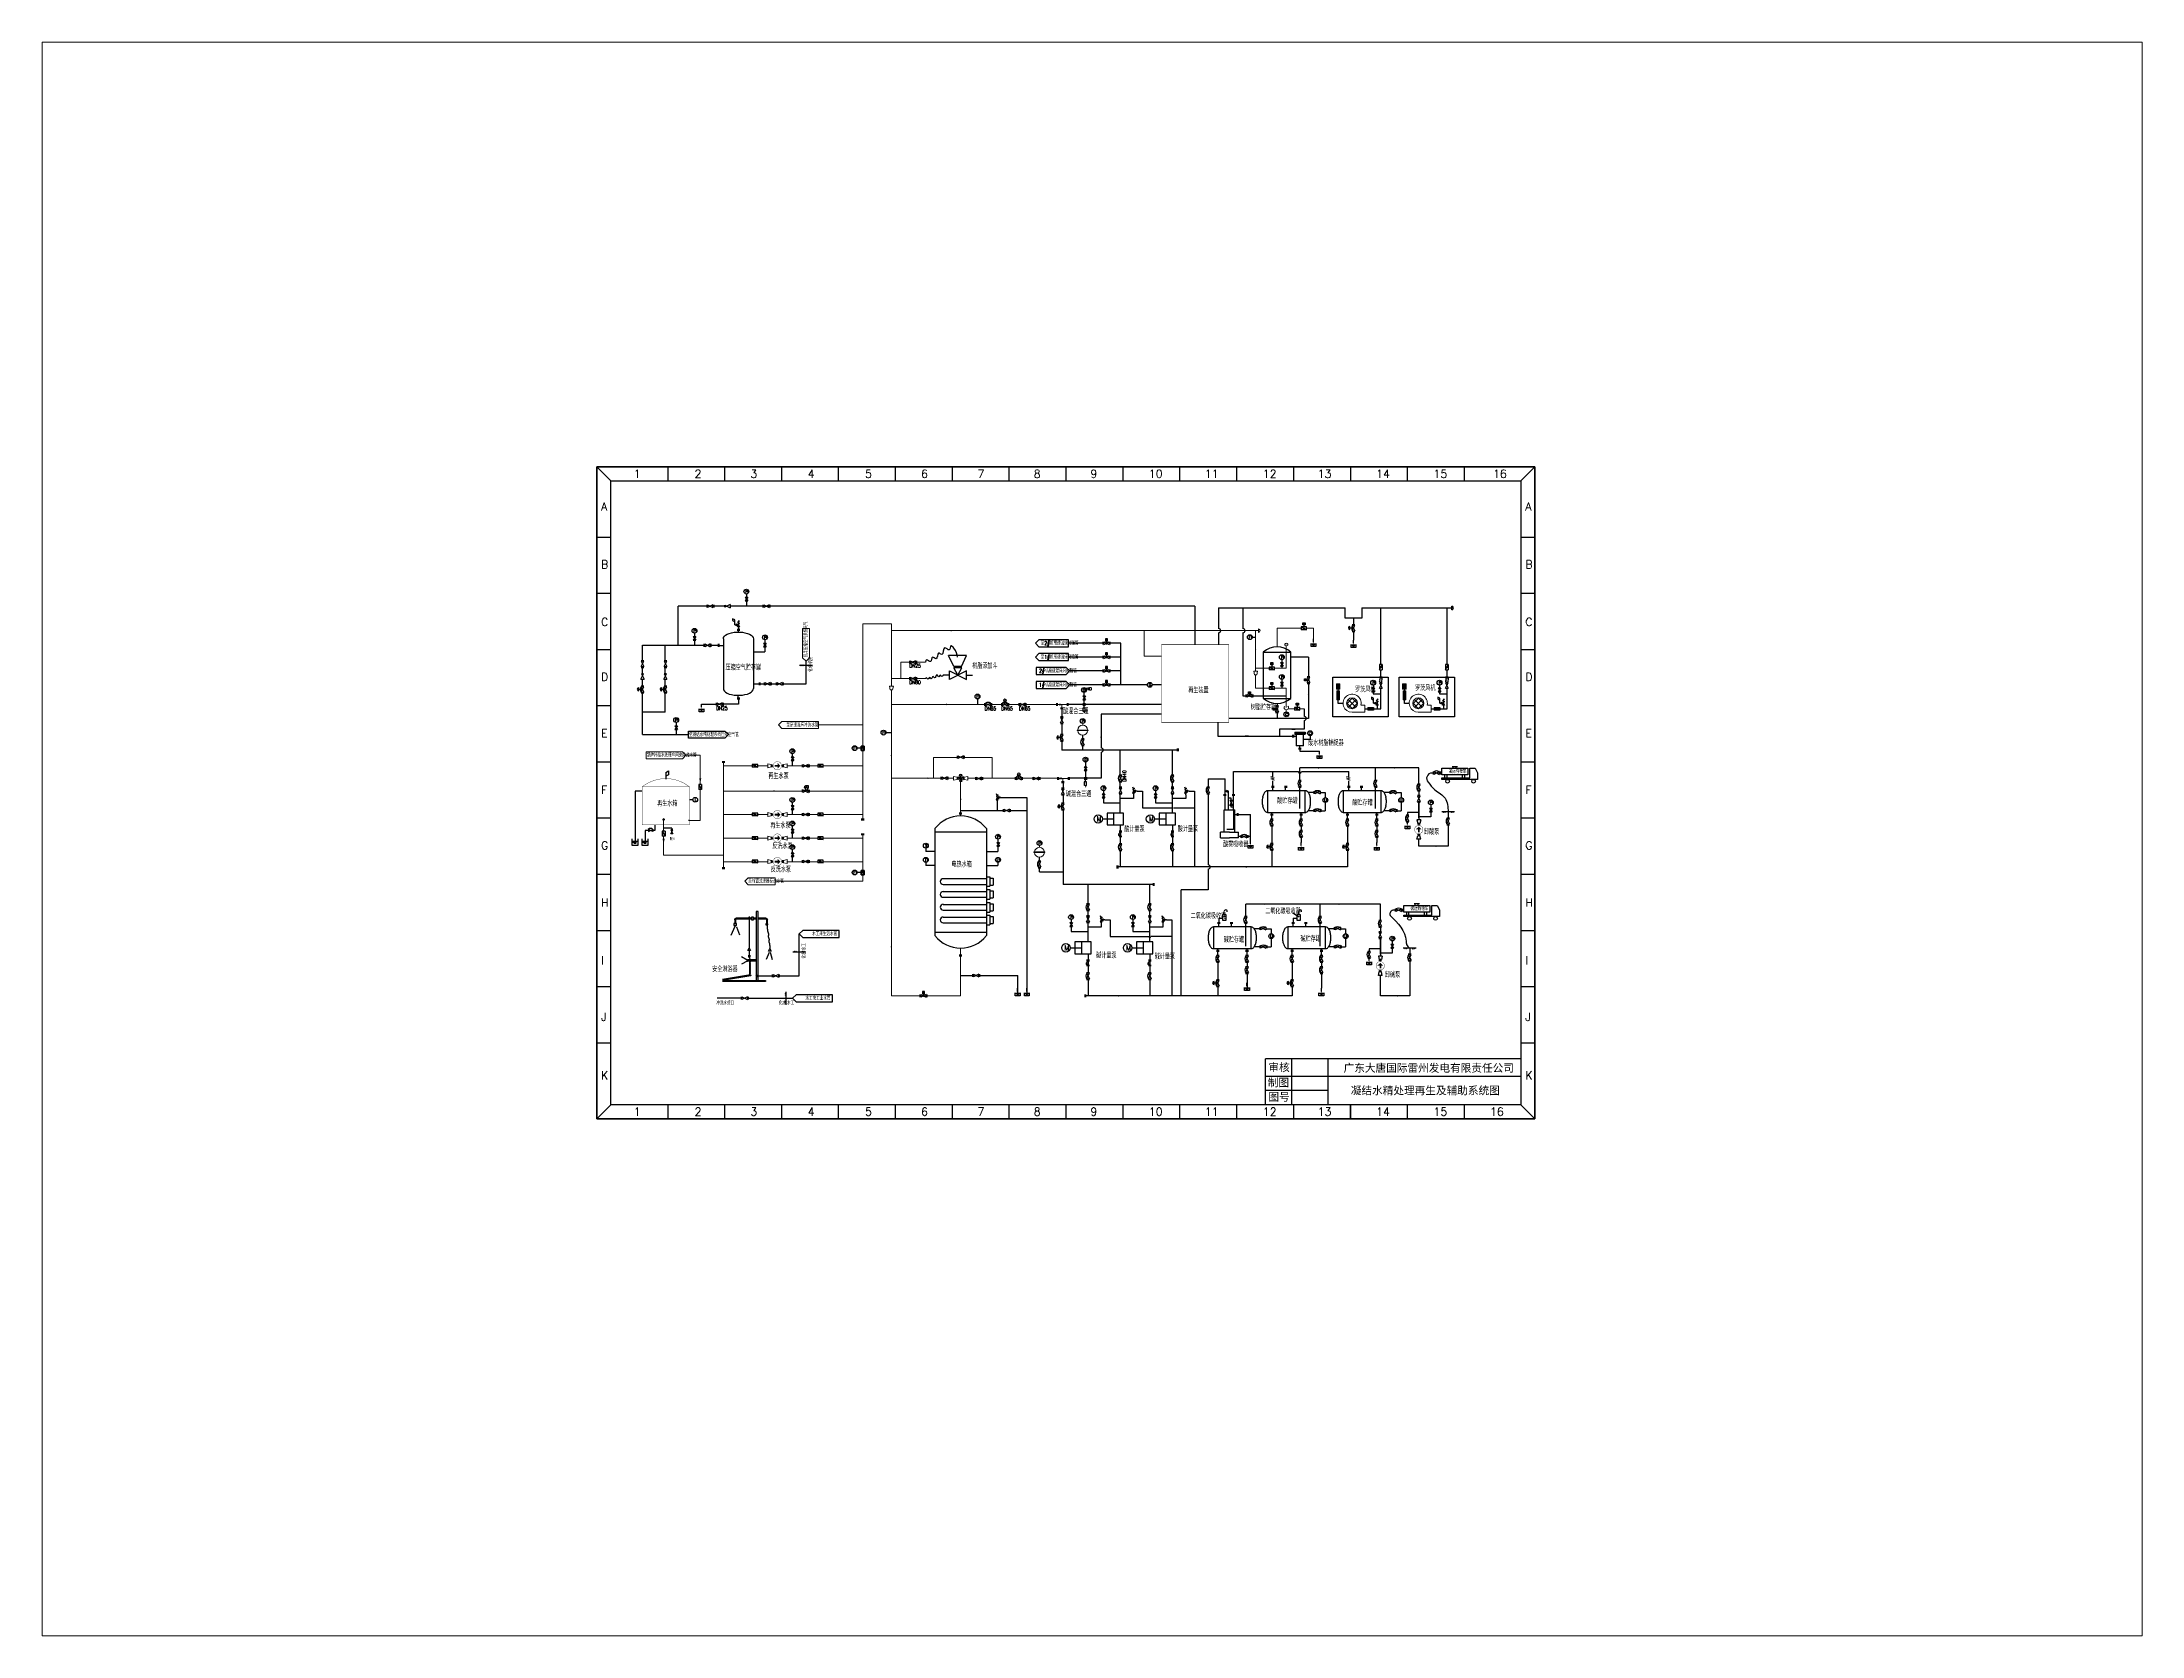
# Paper-space layout '布局1' of a CAD drawing. Extents: x 26 to 231, y 20 to 176.
# The model-space entities are those that its viewports show. They can reach past a viewport. Long polylines and large blocks are cut down to what shows.
import ezdxf

# ---------------------------------------------------------------- set-up
doc = ezdxf.new("R2010")
doc.units = 0
doc.header["$LTSCALE"] = 5
for name, pattern in [('ACAD_ISO05W100', [33, 24, -3, 0, -3, 0, -3]), ('DASHED', [19.05, 12.7, -6.35]), ('HIDDEN', [0.375, 0.25, -0.125])]:
    doc.linetypes.add(name, pattern=pattern)
doc.layers.get('0').update_dxf_attribs({"linetype": 'CONTINUOUS'})
for name, color, linetype in [('1', 1, 'CONTINUOUS'), ('3', 3, 'CONTINUOUS'), ('CONTROL', 3, 'CONTINUOUS'), ('TEXT', 7, 'CONTINUOUS'), ('修改', 5, 'CONTINUOUS'), ('树脂', 31, 'CONTINUOUS'), ('气动蝶阀', 1, 'CONTINUOUS'), ('气管', 4, 'CONTINUOUS'), ('水管', 3, 'CONTINUOUS'), ('碱管', 2, 'CONTINUOUS'), ('设备', 161, 'CONTINUOUS'), ('酸管', 1, 'CONTINUOUS')]:
    doc.layers.add(name, color=color, linetype=linetype)
doc.layers.add('仪表', color=7, linetype='CONTINUOUS', lineweight=9)
doc.layers.add('次管线', color=7, linetype='CONTINUOUS', lineweight=9)
doc.styles.add('HZ', font='geditxt.shx', dxfattribs={"width": 0.7, "bigfont": 'hztxt1.shx'})
doc.styles.add('样式 1', font='SIMFANG.TTF', dxfattribs={"height": 2})
doc.styles.add('样式 2', font='txt.shx', dxfattribs={"height": 2})

# ---------------------------------------------------------------- blocks, each defined once
blk = doc.blocks.new('A$C69AE17C6')
at = {"color": 7}
for p, q in [((0, 0.8), (2.5, 0.8)), ((0, 0), (2.5, 0))]:
    blk.add_line(p, q, dxfattribs=at)
blk = doc.blocks.new('A$C024D13A6')
at = {"layer": '修改'}
h = blk.add_hatch(color=0, dxfattribs=at)
edge = h.paths.add_edge_path()
edge.add_arc((3.2, 3.8), 0.5, 0, 360)
at = {"color": 7, "const_width": 1}
for points in [[(9.9, 3.8), (0.7, 3.8)], [(5, 3.8), (5, 0.7)]]:
    blk.add_lwpolyline(points, dxfattribs=at)
at = {"layer": '修改', "color": 0}
blk.add_circle((3.2, 3.8), 0.5, dxfattribs=at)
at = {"layer": '设备', "rotation": 270}
for p in [(0, 5.1), (9.9, 5.1)]:
    blk.add_blockref('A$C69AE17C6', p, dxfattribs=at)
at = {"layer": '设备'}
blk.add_blockref('A$C69AE17C6', (3.8, 0), dxfattribs=at)
blk = doc.blocks.new('A$C3E890E4A')
for p, q in [((2.5, 5), (0, 5)), ((0, 0), (2.5, 5)), ((0, 5), (2.5, 0)), ((0.5, 4), (2, 4)), ((0, 0), (2.5, 0))]:
    blk.add_line(p, q)
blk = doc.blocks.new('A$C5DD86D2B')
blk.add_hatch(color=7).paths.add_polyline_path([(2.5, 1.3), (4, 0.5), (4, 2)])
at = {"rotation": 270}
blk.add_blockref('A$C3E890E4A', (0, 2.5), dxfattribs=at)
blk = doc.blocks.new('A$C70C96166')
for p, q in [((0, 2.5), (0, 0)), ((0.7, 2.5), (0.7, 0)), ((0.7, 2.5), (5.7, 0)), ((5.7, 2.5), (0.7, 0)), ((5.7, 0), (5.7, 2.5)), ((6.5, 2.5), (6.5, 0))]:
    blk.add_line(p, q)
at = {"color": 7}
for p, q in [((1.8, 4.6), (4.8, 4.6)), ((3.2, 1.3), (3.2, 4.6))]:
    blk.add_line(p, q, dxfattribs=at)
for centre, radius, start, end in [((3.2, -1.7), 4.86, 59.0264, 120.9736), ((3.3, 4.6), 1.49, 0.246, 179.754)]:
    blk.add_arc(centre, radius, start, end, dxfattribs=at)
blk.add_solid([(3.6, 2.6), (2.9, 2.6), (3.2, 1.3)], dxfattribs=at)
blk = doc.blocks.new('A$C25B42320')
at = {"color": 0}
for p, q in [((1.5, 3.9), (0, 3.9)), ((0, 3.9), (0, 1.9)), ((0.8, 1.4), (0, 1.9)), ((0.8, 3.9), (0.8, 5.4)), ((0.8, 1.4), (1.5, 1.9)), ((0.8, 1.4), (0.8, 0.9)), ((1.5, 1.9), (1.5, 3.9))]:
    blk.add_line(p, q, dxfattribs=at)
blk.add_lwpolyline([(0.8, 0.9, 0.3, 0, 0), (0.8, 0, 0, 0, 0)], format="xyseb", dxfattribs=at)
blk = doc.blocks.new('A$C3FF66DDB')
at = {"layer": 'CONTROL', "color": 7}
for p, q in [((0, 3.5), (2.5, 3.5)), ((0, 3.5), (2.5, 0)), ((2.5, 3.5), (0, 0)), ((0, 0), (2.5, 0))]:
    blk.add_line(p, q, dxfattribs=at)
blk = doc.blocks.new('A$C19CD1FDE')
at = {"color": 7}
for p, q in [((0, 3.6), (1.6, 3.6)), ((1.6, 2.6), (1.6, 4.5)), ((1.6, 4.5), (3.5, 3.6)), ((3.5, 3.6), (1.6, 2.6)), ((4.4, 6.8), (2.5, 5.8)), ((2.5, 5.8), (4.4, 5)), ((2.5, 1.6), (3.5, 3.6)), ((4.4, 1.6), (2.5, 1.6)), ((4.4, 5), (3.5, 4.6)), ((3.5, 4.6), (3.5, 3.6)), ((3.5, 3.6), (4.4, 1.6))]:
    blk.add_line(p, q, dxfattribs=at)
at = {"color": 0}
blk.add_line((3.5, 1.6), (3.5, 0), dxfattribs=at)
at = {"layer": '3', "color": 7}
blk.add_line((4.4, 6.8), (3.5, 7.2), dxfattribs=at)
blk = doc.blocks.new('A$C44CE793F')
for p, q in [((0, 5.3), (2.5, 5.3)), ((0.7, 4.7), (0.7, 0.7)), ((1.8, 3.2), (1.8, 4.7)), ((2.9, 4), (1.8, 3.2)), ((1.8, 1.7), (2.9, 2.8)), ((1.8, 0.7), (1.8, 1.7)), ((2.9, 2.8), (2.9, 4)), ((0, 0), (2.5, 0))]:
    blk.add_line(p, q)
at = {"color": 0}
for p, q in [((2.5, 4.7), (0, 4.7)), ((2.5, 0.7), (0, 0.7))]:
    blk.add_line(p, q, dxfattribs=at)
blk = doc.blocks.new('A$C55CC7A33')
for p, q in [((0, 2.5), (0, 0)), ((1.8, 2.5), (1.8, 0))]:
    blk.add_line(p, q)
at = {"color": 7}
for p, q in [((1.2, 2.5), (0.5, 2.5)), ((0.5, 2.5), (0.5, 0)), ((0.5, 0), (1.2, 0)), ((1.2, 0), (1.2, 2.5))]:
    blk.add_line(p, q, dxfattribs=at)
blk = doc.blocks.new('A$C596436CA')
for p, q in [((0, 2.5), (0, 0)), ((0, 2.5), (5, 0)), ((5, 2.5), (0, 0)), ((5, 0), (5, 2.5))]:
    blk.add_line(p, q)
at = {"color": 7}
blk.add_arc((2.5, -1.7), 4.86, 59.0264, 120.9736, dxfattribs=at)
blk = doc.blocks.new('A$C0AFC705C')
for p, q in [((3.1, 5), (0.6, 5)), ((0.6, 0), (3.1, 5)), ((0.6, 5), (3.1, 0)), ((0.6, 0), (3.1, 0))]:
    blk.add_line(p, q)
at = {"color": 7}
blk.add_arc((4.8, 2.5), 4.86, 149.0264, 210.9736, dxfattribs=at)
blk = doc.blocks.new('A$C73FA0E18')
for p, q in [((0, 2.5), (0, 0)), ((0, 2.5), (5, 0)), ((5, 2.5), (0, 0)), ((5, 0), (5, 2.5))]:
    blk.add_line(p, q)
blk = doc.blocks.new('A$C5A8B3CE1')
at = {"layer": '次管线'}
for p, q in [((3.3, 3.6), (0, 2.8)), ((0, 0.7), (0, 2.8)), ((3.3, 0), (0, 0.7)), ((3.3, 0), (3.3, 3.6))]:
    blk.add_line(p, q, dxfattribs=at)
blk = doc.blocks.new('A$C4740752D')
h = blk.add_hatch(color=7)
edge = h.paths.add_edge_path()
edge.add_arc((2.5, 1.2), 0.5, 0, 360)
at = {"color": 7}
blk.add_circle((2.5, 1.2), 0.5, dxfattribs=at)
blk.add_blockref('A$C73FA0E18', (0, 0), dxfattribs=at)
blk = doc.blocks.new('A$C375864B0')
for p, q in [((2.5, 2.5), (1.3, 0)), ((1.3, 0), (3.8, 0)), ((3.8, 0), (2.5, 2.5))]:
    blk.add_line(p, q)
at = {"color": 7}
blk.add_blockref('A$C73FA0E18', (0, 1.3), dxfattribs=at)
blk = doc.blocks.new('A$C790E1C7A')
at = {"color": 7}
for p, q in [((0, 2.2), (3, 2.2)), ((1.5, 0), (1.5, 2.2))]:
    blk.add_line(p, q, dxfattribs=at)
blk.add_arc((1.5, 2.2), 1.49, 0.246, 179.754, dxfattribs=at)
blk = doc.blocks.new('A$C0770588C')
for p, q in [((0, 0), (0, 2.8)), ((4.5, 2.2), (0, 2.2)), ((4.5, 0), (0, 0)), ((3.5, 1.7), (1, 1.7)), ((2.9, 1.2), (1.6, 1.2)), ((2.2, 4.2), (2.2, 7.1)), ((4.5, 2.8), (4.5, 0))]:
    blk.add_line(p, q)
blk.add_solid([(1.9, 4.2), (2.2, 2.2), (2.6, 4.2)])
blk = doc.blocks.new('A$C319E4C60')
at = {"layer": '次管线', "color": 0}
for p, q in [((23.9, 129.8), (23.9, 132)), ((23.9, 7), (23.9, 0.8))]:
    blk.add_line(p, q, dxfattribs=at)
at = {"layer": '设备', "color": 0, "linetype": 'Continuous'}
for p, q in [((0, 118.1), (0, 18.8)), ((47.8, 118.1), (47.8, 18.8)), ((0, 115), (47.8, 115)), ((7.6, 71.6), (47.8, 71.6)), ((7.6, 66.2), (47.8, 66.2)), ((7.6, 59.7), (47.8, 59.7)), ((47.8, 73.3), (51.1, 73.3)), ((47.8, 64.5), (51.1, 64.5)), ((47.8, 61.5), (51.1, 61.5)), ((51.1, 73.3), (51.1, 64.5)), ((51.1, 72.1), (54.2, 72.1)), ((51.1, 65.7), (54.2, 65.7)), ((51.1, 61.5), (51.1, 52.6)), ((51.1, 60.3), (54.2, 60.3)), ((54.2, 72.1), (54.2, 65.7)), ((54.2, 60.3), (54.2, 53.8)), ((7.6, 54.4), (47.8, 54.4)), ((7.6, 47.7), (47.8, 47.7)), ((7.6, 42.4), (47.8, 42.4)), ((47.8, 52.6), (51.1, 52.6)), ((47.8, 49.5), (51.1, 49.5)), ((47.8, 40.6), (51.1, 40.6)), ((51.1, 53.8), (54.2, 53.8)), ((51.1, 49.5), (51.1, 40.6)), ((51.1, 48.3), (54.2, 48.3)), ((51.1, 41.8), (54.2, 41.8)), ((54.2, 48.3), (54.2, 41.8)), ((0, 21.9), (47.8, 21.9)), ((7.6, 35.9), (47.8, 35.9)), ((7.6, 30.5), (47.8, 30.5)), ((47.8, 37.6), (51.1, 37.6)), ((47.8, 28.8), (51.1, 28.8)), ((51.1, 37.6), (51.1, 28.8)), ((51.1, 36.4), (54.2, 36.4)), ((51.1, 30), (54.2, 30)), ((54.2, 36.4), (54.2, 30))]:
    blk.add_line(p, q, dxfattribs=at)
for centre, radius, start, end in [((23.9, 99.7), 30.2, 37.6638, 142.3362), ((7.6, 68.9), 2.67, 90, 270), ((7.6, 57), 2.67, 90, 270), ((7.6, 45.1), 2.67, 90, 270), ((7.6, 33.2), 2.67, 90, 270), ((23.9, 37.2), 30.2, 217.6638, 322.3362)]:
    blk.add_arc(centre, radius, start, end, dxfattribs=at)
at = {"layer": '设备', "color": 0}
for p in [(22.6, 132), (22.6, 0)]:
    blk.add_blockref('A$C69AE17C6', p, dxfattribs=at)
blk = doc.blocks.new('A$C17AB50B7')
at = {"layer": '设备'}
for p, q in [((5.3, 9.9), (2.8, 9.9)), ((4, 9.9), (4, 8.8)), ((4, 0), (4, 1.1)), ((5.3, 0), (2.8, 0))]:
    blk.add_line(p, q, dxfattribs=at)
at = {"layer": '设备', "const_width": 0.3, "elevation": 0}
blk.add_lwpolyline([(4, 8.8, 1), (4, 1.1, 1), (4, 8.8, -1)], format="xyb", dxfattribs=at)
at = {"layer": '设备'}
for points in [[(4.1, 7.7), (1.3, 5.1), (6.7, 5.1)], [(3.3, 5.1), (3.3, 2.5), (4.9, 5.1), (4.9, 2.5)]]:
    blk.add_solid(points, dxfattribs=at)
blk = doc.blocks.new('A$C1BA44B38')
at = {"layer": '酸管', "color": 1}
for p, q in [((0, 0), (0.7, 3.3)), ((2.8, 3.3), (0.7, 3.3)), ((3.6, 0), (2.8, 3.3)), ((3.6, 0), (0, 0))]:
    blk.add_line(p, q, dxfattribs=at)
blk = doc.blocks.new('A$C07443BE8')
at = {"layer": '碱管', "color": 2}
for p, q in [((0, 3.3), (0.7, 0)), ((3.6, 3.3), (0, 3.3)), ((2.8, 0), (0.7, 0)), ((3.6, 3.3), (2.8, 0))]:
    blk.add_line(p, q, dxfattribs=at)
blk = doc.blocks.new('A$C59860F21')
for p, q in [((0, 0), (2.5, 5)), ((0, 0), (3, 0)), ((2.5, 5), (0.5, 5)), ((0.5, 5), (3, 0))]:
    blk.add_line(p, q)
blk = doc.blocks.new('A$C0D650678')
for p, q in [((0, 2.5), (0, 0)), ((0, 2.5), (5, 0)), ((5, 2.5), (0, 0)), ((5, 0), (5, 2.5))]:
    blk.add_line(p, q)
at = {"color": 7}
blk.add_line((3.7, 1.9), (3.7, 0.6), dxfattribs=at)
blk = doc.blocks.new('A$C447944C4')
h = blk.add_hatch(color=256)
edge = h.paths.add_edge_path()
edge.add_arc((1.3, 2.5), 0.5, 0, 360)
for p, q in [((2.5, 5), (0, 5)), ((0, 5), (0, 0)), ((0, 0), (2.5, 5)), ((2.5, 5), (2.5, 0)), ((0, 0), (2.5, 0))]:
    blk.add_line(p, q)
blk.add_circle((1.3, 2.5), 0.5)
blk = doc.blocks.new('A$C3BFF11E8')
for p, q in [((0, 2.5), (0, 0)), ((0, 2.5), (5, 0)), ((5, 2.5), (0, 0)), ((5, 0), (5, 2.5))]:
    blk.add_line(p, q)
at = {"color": 7}
for p, q in [((4, 4.2), (1, 4.2)), ((2.5, 5.7), (2.5, 6.4)), ((2.5, 6.4), (5, 6.4)), ((2.5, 1.2), (2.5, 4.2)), ((5, 3.9), (2.5, 1.2)), ((5, 6.4), (5, 3.9))]:
    blk.add_line(p, q, dxfattribs=at)
blk.add_arc((2.5, 4.2), 1.49, 0.246, 179.754, dxfattribs=at)
blk = doc.blocks.new('A$C5B2E57EF')
at = {"layer": '气管', "color": 0, "linetype": 'Continuous'}
for p, q in [((18.8, 65.1), (18.8, 64.7)), ((18.8, 63.9), (18.8, 62)), ((0.7, 49.6), (4.9, 49.6)), ((4.9, 55.8), (4.9, 9.4)), ((32.8, 55.8), (32.8, 9.4)), ((18.8, 0.7), (18.8, 3.2)), ((32.8, 14), (38.1, 14))]:
    blk.add_line(p, q, dxfattribs=at)
at = {"layer": '气管', "color": 0, "linetype": 'Continuous', "flags": 128}
blk.add_lwpolyline([(4.9, 55.8), (5.1, 57), (5.8, 58.1), (7, 59.1), (8.5, 60), (10.4, 60.8), (12.6, 61.4), (15, 61.8), (17.5, 62), (20.1, 62), (22.6, 61.8), (25, 61.4), (27.2, 60.8), (29.1, 60), (30.7, 59.1), (31.8, 58.1), (32.5, 57), (32.8, 55.8)], dxfattribs=at)
at = {"layer": '气管', "color": 0, "linetype": 'Continuous', "extrusion": (0, 0, -1), "flags": 128}
blk.add_lwpolyline([(-4.9, 9.4), (-5.1, 8.2), (-5.8, 7.1), (-7, 6.1), (-8.5, 5.2), (-10.4, 4.4), (-12.6, 3.8), (-15, 3.4), (-17.5, 3.2), (-20.1, 3.2), (-22.6, 3.4), (-25, 3.8), (-27.2, 4.4), (-29.1, 5.2), (-30.7, 6.1), (-31.8, 7.1), (-32.5, 8.2), (-32.8, 9.4)], dxfattribs=at)
at = {"layer": '设备'}
for p in [(17.6, 63.9), (17.6, 0)]:
    blk.add_blockref('A$C69AE17C6', p, dxfattribs=at)
at = {"layer": '设备', "rotation": 270}
for p in [(0, 50.9), (38.1, 15.2)]:
    blk.add_blockref('A$C69AE17C6', p, dxfattribs=at)
blk = doc.blocks.new('A$C26754C66')
for p, q in [((0, 0), (0, 2)), ((0, 2), (2, 2)), ((1, 0), (1, 2)), ((1, 1), (4, 1)), ((2, 2), (2, 0)), ((2, 0), (0, 0))]:
    blk.add_line(p, q)
blk = doc.blocks.new('A$C1C764066')
for p, q in [((0, 3.7), (2, 3.7)), ((0, 1.7), (0, 3.7)), ((0, 2.7), (2, 2.7)), ((2, 1.7), (0, 1.7)), ((1, 2.7), (1, 0)), ((2, 3.7), (2, 1.7))]:
    blk.add_line(p, q)
blk = doc.blocks.new('A$C7B0A71FC')
for p, q in [((5.2, 2), (0, 2)), ((3.9, 4), (6.4, 4)), ((3.9, 0), (3.9, 4)), ((5.2, 2), (5.2, 3.1)), ((6.4, 4), (6.4, 0)), ((6.4, 0), (3.9, 0))]:
    blk.add_line(p, q)
blk = doc.blocks.new('A$C4607793D')
at = {"layer": '1', "color": 4}
blk.add_lwpolyline([(1, 5, 0, 2, 0), (1, 0, 2, 2, 0)], format="xyseb", dxfattribs=at)
blk = doc.blocks.new('1')
at = {"color": 7}
for p, q in [((-3.1, 2), (-3.1, -4)), ((-3.1, 0), (2.9, 0)), ((0, 9.8), (0, 0)), ((2.9, -4), (2.9, 2)), ((-3.1, -4), (2.9, -4)), ((-2.1, -1), (1.4, -1)), ((-1.1, -2), (0.9, -2))]:
    blk.add_line(p, q, dxfattribs=at)
at = {"layer": '3', "color": 7}
blk.add_lwpolyline([(0, 0.1, 0, 1, 0), (0, 3, 1, 1, 0)], format="xyseb", dxfattribs=at)
blk = doc.blocks.new('A$C4A5D6FCC')
h = blk.add_hatch(color=256)
edge = h.paths.add_edge_path()
edge.add_arc((1.25, 2.5), 0.5, 0, 360)
for p, q in [((2.5, 5), (0, 5)), ((0, 5), (2.5, 0)), ((2.5, 5), (0, 0)), ((0, 0), (2.5, 0))]:
    blk.add_line(p, q)
blk.add_circle((1.25, 2.5), 0.5)
blk = doc.blocks.new('A$C3742584F')
at = {"layer": '设备', "color": 161, "linetype": 'Continuous'}
for p, q in [((7, 59), (13.9, 59)), ((13.9, 0.9), (13.9, 65.1)), ((13.9, 65.1), (15.7, 65.1)), ((15.7, 65.1), (15.7, 0.9)), ((15.7, 59), (18.3, 59)), ((18.3, 57.3), (18.3, 59.9)), ((18.3, 59.9), (20, 59.9)), ((20, 59.9), (20, 57.3)), ((20, 59), (33.9, 59)), ((21.7, 59), (21.7, 59.9)), ((21.7, 59.9), (22.6, 59.9)), ((22.6, 59.9), (22.6, 59)), ((4.8, 53.6), (6.7, 53.6)), ((4.8, 52.6), (4.8, 53.6)), ((6.7, 52.6), (4.8, 52.6)), ((5.3, 53.6), (5.3, 57.3)), ((6.1, 57.3), (6.1, 53.6)), ((6.7, 53.6), (6.7, 52.6)), ((13.9, 58.1), (7, 58.1)), ((18.3, 58.1), (15.7, 58.1)), ((20, 57.3), (18.3, 57.3)), ((33.9, 58.1), (20, 58.1)), ((22.2, 58.1), (22.1, 31.1)), ((33.9, 50.8), (31.3, 43.4)), ((33.9, 53.8), (36.5, 53.8)), ((33.9, 52.1), (33.9, 53.8)), ((36.5, 52.1), (33.9, 52.1)), ((34.7, 53.8), (34.7, 57.3)), ((35.6, 53.8), (34.7, 53.8)), ((35.5, 51.1), (39.4, 42.8)), ((35.6, 57.3), (35.6, 53.8)), ((36.5, 53.8), (36.5, 52.1)), ((0.4, 20), (2.5, 27.1)), ((2.9, 30.6), (1.6, 28.1)), ((1.6, 28.1), (4.2, 28.1)), ((4.2, 28.1), (2.9, 30.6)), ((3.7, 27.1), (6.3, 20.3)), ((15.7, 20), (23.5, 20)), ((22.1, 31.1), (20.9, 28.7)), ((20.9, 28.7), (23.5, 28.7)), ((22.1, 22.6), (21.3, 20)), ((21.7, 24.4), (21.7, 22.6)), ((22.6, 24.4), (21.7, 24.4)), ((21.7, 22.6), (22.6, 22.6)), ((23.5, 28.7), (22.1, 31.1)), ((22.1, 28.6), (22.1, 24.3)), ((22.6, 22.6), (22.6, 24.4)), ((23.5, 20.3), (23.5, 18.7)), ((23.9, 20.3), (23.5, 20.3)), ((23.5, 20), (23.5, 19.2)), ((23.9, 18.7), (23.9, 20.3)), ((24.1, 19.8), (29.4, 23)), ((14.8, 5.2), (0, 5.2)), ((46.9, 0.9), (7, 0.9)), ((7, 0.9), (7, 0)), ((23.5, 19.2), (15.7, 19.2)), ((21, 6.2), (20.8, 5.3)), ((20.8, 5.3), (46.9, 0.9)), ((21, 6.2), (47, 1.7)), ((23.5, 18.7), (23.9, 18.7)), ((24.1, 19), (29.4, 16)), ((7, 0), (46.9, 0))]:
    blk.add_line(p, q, dxfattribs=at)
blk.add_lwpolyline([(5.8, 52.6), (5.6, 52.1), (5.5, 51.6), (5.4, 51.2), (5.4, 50.9), (5.4, 50.6), (5.5, 50.3), (5.5, 50.1), (5.5, 49.8), (5.5, 49.6), (5.5, 49.4), (5.4, 49.2), (5.4, 48.9), (5.3, 48.7), (5.3, 48.5), (5.2, 48.3), (5.2, 48.1), (5.2, 47.9), (5.2, 47.6), (5.1, 47.4), (5.1, 47.2), (5.1, 47), (5.1, 46.8), (5, 46.6), (5, 46.3), (4.9, 46.1), (4.8, 45.9), (4.7, 45.6), (4.6, 45.4), (4.5, 45.1), (4.4, 44.8), (4.3, 44.5), (4.3, 44.2), (4.3, 43.9), (4.3, 43.5), (4.3, 43.2), (4.3, 42.8), (4.4, 42.5), (4.4, 42.1), (4.4, 41.8), (4.4, 41.5), (4.3, 41.2), (4.2, 40.9), (4.2, 40.6), (4, 40.3), (3.9, 40.1), (3.8, 39.8), (3.8, 39.6), (3.7, 39.3), (3.7, 39), (3.7, 38.8), (3.7, 38.5), (3.8, 38.2), (3.8, 38), (3.9, 37.7), (3.9, 37.5), (3.9, 37.2), (3.9, 37), (3.8, 36.8), (3.8, 36.5), (3.7, 36.3), (3.6, 36.1), (3.6, 35.9), (3.5, 35.7), (3.4, 35.5), (3.4, 35.3), (3.3, 35.1), (3.3, 34.9), (3.3, 34.7), (3.3, 34.5), (3.2, 34.3), (3.2, 34.1), (3.2, 33.9), (3.1, 33.6), (3.1, 33.4), (3, 33.1), (3, 32.8), (2.9, 32.4), (2.9, 31.9), (2.9, 31.3), (2.9, 30.6)], dxfattribs=at)
for centre in [(21.5, 18.1), (21.5, 17.3), (21.5, 16.4), (21.5, 15.5), (21.5, 14.7), (21.5, 13.8), (21.5, 12.9), (21.5, 12.1), (21.5, 11.1), (21.5, 10.2), (21.5, 9.4), (21.5, 8.5), (21.5, 7.6), (21.5, 6.8)]:
    blk.add_circle(centre, 0.451, dxfattribs=at)
for centre, radius, start, end in [((7, 57.3), 1.73, 90, 180), ((33.9, 57.3), 1.73, 0, 90), ((7, 57.3), 0.866, 90, 180), ((33.9, 57.3), 0.866, 0, 90), ((14.8, 5.2), 0.78, 206.833, 154.3375), ((21.5, 19), 0.433, 157.129, 22.871), ((21.5, 5.9), 0.433, 19.856, 140.6269)]:
    blk.add_arc(centre, radius, start, end, dxfattribs=at)

msp = doc.modelspace()

# ---------------------------------------------------------------- hatches: boundary and pattern name
h = msp.add_hatch(color=256)
edge = h.paths.add_edge_path()
edge.add_arc((3990.4, 595.9), 0.25, 0, 360)
h = msp.add_hatch(color=256)
edge = h.paths.add_edge_path()
edge.add_arc((4059.6, 595.9), 0.25, 0, 360)

# ---------------------------------------------------------------- linework, layer by layer
at = {"color": 7, "linetype": 'ByBlock', "lineweight": 50}
for p, q in [((3406.8, 1014.2), (4279.5, 1014.2)), ((3406.8, 408), (3406.8, 1014.2)), ((4279.5, 1014.2), (4279.5, 408)), ((4279.5, 408), (3406.8, 408))]:
    msp.add_line(p, q, dxfattribs=at)
at = {"color": 7, "linetype": 'ByBlock', "lineweight": -3}
for p, q in [((3419.8, 1001.1), (3406.8, 1014.2)), ((3472.8, 1014.2), (3472.8, 1001.1)), ((3525.7, 1014.2), (3525.7, 1001.1)), ((3578.6, 1014.2), (3578.6, 1001.1)), ((3631.5, 1014.2), (3631.5, 1001.1)), ((3684.4, 1014.2), (3684.4, 1001.1)), ((3737.3, 1014.2), (3737.3, 1001.1)), ((3790.2, 1014.2), (3790.2, 1001.1)), ((3843.1, 1014.2), (3843.1, 1001.1)), ((3896, 1014.2), (3896, 1001.1)), ((3948.9, 1014.2), (3948.9, 1001.1)), ((4001.9, 1014.2), (4001.9, 1001.1)), ((4054.8, 1014.2), (4054.8, 1001.1)), ((4107.8, 1014.2), (4107.8, 1001.1)), ((4160.7, 1014.2), (4160.7, 1001.1)), ((4213.6, 1014.2), (4213.6, 1001.1)), ((4266.4, 1001.1), (4279.5, 1014.2)), ((3419.8, 948.5), (3406.8, 948.5)), ((4279.5, 948.5), (4266.4, 948.5)), ((4279.5, 948.5), (4266.4, 948.5)), ((3419.8, 896.3), (3406.8, 896.3)), ((4279.5, 896.3), (4266.4, 896.3)), ((3419.8, 844), (3406.8, 844)), ((4279.5, 844), (4266.4, 844)), ((3419.8, 791.8), (3406.8, 791.8)), ((4279.5, 791.8), (4266.4, 791.8)), ((3419.8, 739.5), (3406.8, 739.5)), ((4279.5, 739.5), (4266.4, 739.5)), ((3419.8, 687.3), (3406.8, 687.3)), ((4279.5, 687.3), (4266.4, 687.3)), ((3419.8, 635), (3406.8, 635)), ((4279.5, 635), (4266.4, 635)), ((3419.8, 582.8), (3406.8, 582.8)), ((4279.5, 582.8), (4266.4, 582.8)), ((3419.8, 530.5), (3406.8, 530.5)), ((4279.5, 530.5), (4266.4, 530.5)), ((3419.8, 478.2), (3406.8, 478.2)), ((4279.5, 478.2), (4266.4, 478.2)), ((3419.8, 421), (3406.8, 408)), ((3472.8, 421), (3472.8, 408)), ((3472.8, 421), (3472.8, 408)), ((3525.7, 421), (3525.7, 408)), ((3578.6, 421), (3578.6, 408)), ((3631.5, 421), (3631.5, 408)), ((3684.4, 421), (3684.4, 408)), ((3737.3, 421), (3737.3, 408)), ((3790.2, 421), (3790.2, 408)), ((3843.1, 421), (3843.1, 408)), ((3896, 421), (3896, 408)), ((3948.9, 421), (3948.9, 408)), ((4001.9, 421), (4001.9, 408)), ((4054.8, 421), (4054.8, 408)), ((4054.8, 421), (4054.8, 408)), ((4107.7, 421), (4107.7, 408)), ((4107.8, 421), (4107.8, 408)), ((4160.6, 421), (4160.6, 408)), ((4160.7, 421), (4160.7, 408)), ((4213.5, 421), (4213.5, 408)), ((4213.6, 421), (4213.6, 408)), ((4266.4, 421), (4279.5, 408))]:
    msp.add_line(p, q, dxfattribs=at)
at = {"color": 7, "linetype": 'ByBlock', "lineweight": 30}
for p, q in [((3419.8, 1001.1), (4266.4, 1001.1)), ((3419.8, 421), (3419.8, 1001.1)), ((4266.4, 1001.1), (4266.4, 421)), ((4266.4, 463.8), (4028.8, 463.8)), ((4266.4, 421), (3419.8, 421))]:
    msp.add_line(p, q, dxfattribs=at)
for p, q in [((3509.2, 885.8), (3509.2, 883.3)), ((3515.7, 885.8), (3515.7, 883.3)), ((3546, 895.9), (3546, 892.9)), ((3561.3, 885.8), (3561.3, 883.3)), ((3567.8, 885.8), (3567.8, 883.3)), ((3497.7, 859.5), (3497.7, 856.5)), ((3506.4, 849.4), (3506.4, 846.9)), ((3512.9, 849.4), (3512.9, 846.9)), ((4016.7, 855.8), (4019.7, 855.8)), ((3448.1, 834.1), (3450.6, 834.1)), ((3448.1, 827.6), (3450.6, 827.6)), ((3469.4, 834.1), (3471.9, 834.1)), ((3469.4, 827.6), (3471.9, 827.6)), ((3697.6, 833.8), (3697.6, 831.3)), ((3704.1, 833.8), (3704.1, 831.3)), ((4044, 834.9), (4044, 832.3)), ((3562.5, 813.7), (3562.5, 811.2)), ((3569, 813.7), (3569, 811.2)), ((3573.7, 813.7), (3573.7, 811.2)), ((3580.2, 813.7), (3580.2, 811.2)), ((3697.6, 818.5), (3697.6, 816)), ((3704.1, 818.5), (3704.1, 816)), ((3860, 804.4), (3860, 801.1)), ((4010.7, 802.4), (4010.7, 799.9)), ((4017.2, 802.4), (4017.2, 799.9)), ((4044, 816.6), (4044, 814)), ((4067.5, 819.3), (4070, 819.3)), ((4067.5, 812.8), (4070, 812.8)), ((4129, 811.1), (4129, 808.5)), ((4137.3, 818.6), (4134.8, 818.6)), ((4137.3, 813.3), (4134.8, 813.3)), ((4190.7, 811.1), (4190.7, 808.5)), ((4198.9, 818.6), (4196.4, 818.6)), ((4198.9, 813.3), (4196.4, 813.3)), ((3517.8, 794.8), (3517.8, 792.3)), ((3524.3, 794.8), (3524.3, 792.3)), ((3767.5, 794.4), (3767.5, 791.9)), ((3774, 794.4), (3774, 791.9)), ((3799.5, 794.4), (3799.5, 791.9)), ((3806, 794.4), (3806, 791.9)), ((3838.2, 781.9), (3840.7, 781.9)), ((3860, 797.6), (3860, 794.4)), ((4038.3, 792.1), (4040.8, 792.1)), ((4038.3, 785.6), (4040.8, 785.6)), ((3480.7, 776.4), (3480.7, 773.4)), ((3838.2, 775.4), (3840.7, 775.4)), ((3588.7, 747.5), (3588.7, 744.5)), ((3742.1, 745.3), (3742.1, 742.8)), ((3748.6, 745.3), (3748.6, 742.8)), ((3857.6, 761.4), (3860.1, 761.4)), ((3860.1, 760.7), (3857.6, 760.7)), ((3857.6, 755.7), (3860.1, 760.7)), ((3857.6, 760.7), (3860.1, 755.7)), ((3857.6, 755.7), (3860.1, 755.7)), ((3857.6, 754.9), (3860.1, 754.9)), ((3588.7, 741), (3588.7, 736.2)), ((3597.9, 737.4), (3597.9, 734.9)), ((3604.4, 737.4), (3604.4, 734.9)), ((3726.9, 725.8), (3726.9, 723.3)), ((3733.4, 725.8), (3733.4, 723.3)), ((3759, 725.7), (3759, 723.2)), ((3765.5, 725.7), (3765.5, 723.2)), ((3812.3, 725.7), (3812.3, 723.2)), ((3818.8, 725.7), (3818.8, 723.2)), ((3861.4, 739.7), (3861.4, 735.3)), ((3861.4, 731.8), (3861.4, 725.7)), ((3892.6, 727.7), (3895.1, 727.7)), ((3941.1, 727.7), (3943.6, 727.7)), ((4059.6, 722.8), (4062.1, 722.8)), ((4130.1, 722.8), (4132.6, 722.8)), ((4184.8, 730.7), (4184.8, 728.2)), ((4191.3, 730.7), (4191.3, 728.2)), ((3597.9, 714), (3597.9, 711.5)), ((3604.4, 713.8), (3604.4, 711.3)), ((3839.2, 715.6), (3841.7, 715.6)), ((3839.2, 709.1), (3841.7, 709.1)), ((3878.1, 713), (3878.1, 710)), ((3892.6, 721.2), (3895.1, 721.2)), ((3892.6, 716.5), (3895.1, 716.5)), ((3892.6, 710), (3895.1, 710)), ((3926.6, 713), (3926.6, 710)), ((3941.1, 721.2), (3943.6, 721.2)), ((3941.1, 716.5), (3943.6, 716.5)), ((3941.1, 710), (3943.6, 710)), ((3974.3, 716.7), (3976.8, 716.7)), ((3974.3, 710.2), (3976.8, 710.2)), ((3994.3, 712.5), (3992.5, 713.1)), ((3992.5, 712), (3992.5, 713.1)), ((3994.3, 711.4), (3992.5, 712)), ((4073.9, 712.6), (4073.9, 710.1)), ((4144.4, 712.6), (4144.4, 710.1)), ((4170.2, 719.4), (4172.7, 719.4)), ((4170.2, 712.9), (4172.7, 712.9)), ((4170.2, 708.9), (4172.7, 708.9)), ((3588.7, 702.1), (3588.7, 699.1)), ((3588.7, 695.6), (3588.7, 690.8)), ((3597.9, 692.1), (3597.9, 689.6)), ((3604.4, 692.1), (3604.4, 689.6)), ((3784.9, 695.9), (3784.9, 693.4)), ((3791.4, 695.9), (3791.4, 693.4)), ((4033.5, 686.7), (4036, 686.7)), ((4060.7, 686.7), (4063.2, 686.7)), ((4073.9, 695.7), (4073.9, 693.2)), ((4080.4, 695.7), (4080.4, 693.2)), ((4104, 686.7), (4106.5, 686.7)), ((4131.2, 686.7), (4133.7, 686.7)), ((4144.4, 695.7), (4144.4, 693.2)), ((4150.9, 695.7), (4150.9, 693.2)), ((4159.7, 690.5), (4162.2, 690.5)), ((4159.7, 684), (4162.2, 684)), ((4170.2, 702.4), (4172.7, 702.4)), ((4182.6, 699.9), (4182.6, 696.9)), ((4197.5, 687.9), (4200, 687.9)), ((3588.7, 680.2), (3588.7, 677.2)), ((3588.7, 673.7), (3588.7, 668.9)), ((3597.9, 670.2), (3597.9, 667.7)), ((3604.4, 670.2), (3604.4, 667.7)), ((4005.8, 671.6), (4005.8, 669.1)), ((4012.3, 671.6), (4012.3, 669.1)), ((4033.5, 680.2), (4036, 680.2)), ((4060.7, 680.2), (4063.2, 680.2)), ((4060.7, 676.3), (4063.2, 676.3)), ((4060.7, 669.8), (4063.2, 669.8)), ((4104, 680.2), (4106.5, 680.2)), ((4131.2, 680.2), (4133.7, 680.2)), ((4131.2, 676.3), (4133.7, 676.3)), ((4131.2, 669.8), (4133.7, 669.8)), ((4197.5, 681.4), (4200, 681.4)), ((3588.7, 658.3), (3588.7, 655.3)), ((3588.7, 651.8), (3588.7, 647)), ((3597.9, 648.3), (3597.9, 645.8)), ((3604.4, 648.3), (3604.4, 645.8)), ((3817.3, 647.9), (3819.8, 647.9)), ((3819.8, 647.2), (3817.3, 647.2)), ((3817.3, 642.2), (3819.8, 647.2)), ((3817.3, 647.2), (3819.8, 642.2)), ((3892.6, 663.9), (3895.1, 663.9)), ((3892.6, 657.4), (3895.1, 657.4)), ((3941.1, 663.9), (3943.6, 663.9)), ((3941.1, 657.4), (3943.6, 657.4)), ((3817.3, 642.2), (3819.8, 642.2)), ((3817.3, 641.4), (3819.8, 641.4)), ((3862.5, 608), (3865, 608)), ((3919.9, 608), (3922.4, 608)), ((3848, 593.3), (3848, 590.3)), ((3862.5, 601.5), (3865, 601.5)), ((3862.5, 596.8), (3865, 596.8)), ((3862.5, 590.3), (3865, 590.3)), ((3905.4, 593.3), (3905.4, 590.3)), ((3919.9, 601.5), (3922.4, 601.5)), ((3919.9, 596.8), (3922.4, 596.8)), ((3919.9, 590.3), (3922.4, 590.3)), ((4009.3, 596.2), (4011.8, 596.2)), ((4054.3, 599.4), (4059.6, 595.9)), ((4078.4, 596.2), (4080.9, 596.2)), ((4134.4, 592.7), (4136.9, 592.7)), ((4134.4, 586.2), (4136.9, 586.2)), ((4149.4, 603.1), (4149.4, 600.6)), ((4155.9, 603.1), (4155.9, 600.6)), ((4023.6, 586), (4023.6, 583.5)), ((4023.6, 569), (4023.6, 566.5)), ((4030.1, 569), (4030.1, 566.5)), ((4092.7, 586), (4092.7, 583.5)), ((4092.7, 569), (4092.7, 566.5)), ((4099.2, 569), (4099.2, 566.5)), ((4134.4, 582.2), (4136.9, 582.2)), ((4134.4, 575.7), (4136.9, 575.7)), ((4146.8, 573.2), (4146.8, 570.2)), ((3983.2, 560.1), (3985.7, 560.1)), ((3983.2, 553.6), (3985.7, 553.6)), ((4010.4, 560.1), (4012.9, 560.1)), ((4010.4, 553.6), (4012.9, 553.6)), ((4010.4, 549.6), (4012.9, 549.6)), ((4052.4, 560.1), (4054.9, 560.1)), ((4052.4, 553.6), (4054.9, 553.6)), ((4079.6, 560.1), (4082.1, 560.1)), ((4079.6, 553.6), (4082.1, 553.6)), ((4079.6, 549.6), (4082.1, 549.6)), ((4123.9, 563.8), (4126.4, 563.8)), ((4123.9, 557.3), (4126.4, 557.3)), ((4161.7, 561.2), (4164.2, 561.2)), ((4161.7, 554.7), (4164.2, 554.7)), ((3570.1, 542), (3570.1, 539.5)), ((3576.6, 542), (3576.6, 539.5)), ((3756.4, 542.3), (3756.4, 539.8)), ((3762.9, 542.3), (3762.9, 539.8)), ((3862.5, 544), (3865, 544)), ((3862.5, 537.5), (3865, 537.5)), ((3919.9, 544), (3922.4, 544)), ((3919.9, 537.5), (3922.4, 537.5)), ((4010.4, 543.1), (4012.9, 543.1)), ((4079.6, 543.1), (4082.1, 543.1)), ((3541.2, 521.3), (3541.2, 518.8)), ((3547.7, 521.3), (3547.7, 518.8)), ((3707.4, 523.5), (3707.4, 521)), ((3713.9, 523.5), (3713.9, 521))]:
    msp.add_line(p, q)
at = {"color": 7, "lineweight": 0}
for p, q in [((4049.2, 864), (4039.6, 864)), ((4039.6, 864), (4039.6, 846.7)), ((4048.2, 848.7), (4048.2, 826.8)), ((4037.2, 826.8), (4048.2, 826.8)), ((4048.2, 808.4), (4037.2, 808.4)), ((4048.2, 808.4), (4048.2, 790.3))]:
    msp.add_line(p, q, dxfattribs=at)
at = {"lineweight": 0}
for p, q in [((4039.6, 864), (4062.1, 864)), ((4073.5, 864), (4067.1, 864)), ((4073.5, 854.1), (4073.5, 864)), ((4048.2, 786.2), (4048.2, 788.2)), ((4050, 789.2), (4055.9, 789.2))]:
    msp.add_line(p, q, dxfattribs=at)
at = {"color": 7}
for p, q in [((4110.7, 873.5), (4110.7, 866.7)), ((4110.7, 861.7), (4110.7, 853.1)), ((3877.7, 851.3), (3877.7, 848.8)), ((3884.2, 851.3), (3884.2, 848.8)), ((3601.5, 812.5), (3601.5, 833.4)), ((3877.7, 838.5), (3877.7, 836)), ((3877.7, 825.6), (3877.7, 823.1)), ((3884.2, 838.5), (3884.2, 836)), ((3884.2, 825.6), (3884.2, 823.1)), ((3877.7, 812.6), (3877.7, 810.1)), ((3884.2, 812.6), (3884.2, 810.1)), ((4129, 803), (4136.1, 803)), ((4190.7, 803), (4197.7, 803)), ((3504.2, 793.5), (3518.6, 793.5)), ((3538.6, 793.5), (3523.6, 793.5)), ((3538.6, 798.5), (3538.6, 793.5)), ((3761, 798.4), (3761, 793.2)), ((4064.7, 789.2), (4064.7, 782.2)), ((4123.9, 790.4), (4123.9, 788)), ((4129.4, 790.4), (4129.4, 788)), ((4191, 790.4), (4191, 788)), ((3492.1, 768.4), (3526, 768.4)), ((3492.1, 761.9), (3492.1, 768.4)), ((3526, 761.9), (3492.1, 761.9)), ((3526, 768.4), (3529.3, 765.1)), ((3526, 761.9), (3529.3, 765.1)), ((3675.7, 767), (3680.9, 767)), ((3858.8, 760.7), (3858.8, 764.6)), ((3984.4, 776.6), (3984.4, 763.7)), ((3984.4, 763.7), (4054.4, 763.7)), ((4064.7, 770.3), (4041.8, 770.3)), ((4041.8, 770.3), (4041.8, 763.7)), ((4064.7, 778.2), (4064.7, 770.3)), ((4070.3, 764.2), (4070.3, 760.6)), ((4060.8, 751.8), (4060.8, 749.9)), ((4060.8, 749.9), (4079.2, 749.9)), ((4070.3, 760.6), (4064.1, 760.6)), ((3471.1, 729.8), (3473.4, 731.4)), ((3471.1, 729.8), (3471.1, 723.7)), ((3473.4, 727.8), (3471.1, 726.4)), ((3473.4, 731.4), (3473.4, 727.8)), ((3999.1, 709.2), (3999.1, 730.7)), ((3999.1, 730.7), (4059.5, 730.7)), ((4035.8, 725.2), (4035.8, 730.7)), ((4062.2, 730.7), (4106.3, 730.7)), ((4106.3, 725.2), (4106.3, 730.7)), ((4192.8, 729.4), (4190.5, 729.4)), ((4192.8, 724.9), (4219, 724.9)), ((4192.8, 723.5), (4192.8, 724.9)), ((4225.9, 723.5), (4192.8, 723.5)), ((4195.6, 724.9), (4195.6, 727.7)), ((4197.7, 724.9), (4197.7, 727.7)), ((4207.3, 735.2), (4202.5, 735.2)), ((4203.5, 733.9), (4203.5, 735.2)), ((4206.3, 733.9), (4206.3, 735.2)), ((4212.1, 724.9), (4212.1, 727.7)), ((4214.2, 724.9), (4214.2, 727.7)), ((4219, 733.9), (4223.9, 733.9)), ((4219, 724.9), (4219, 733.9)), ((4223.9, 733.9), (4225.9, 729.7)), ((4225.9, 729.7), (4225.9, 723.5)), ((3442.5, 712.6), (3442.5, 671.5)), ((3449, 712.6), (3442.5, 712.6)), ((3496.2, 704.5), (3493.1, 704.5)), ((3501.8, 718.7), (3501.8, 714)), ((3501.8, 718.7), (3504.4, 714)), ((3504.4, 718.7), (3501.8, 718.7)), ((3504.4, 714), (3501.8, 714)), ((3504.4, 718.7), (3504.4, 714)), ((3782.2, 706.6), (3806.8, 706.6)), ((3806.8, 706.6), (3806.8, 524.4)), ((3994.3, 695.1), (3994.3, 712.5)), ((4030.7, 713), (4030.7, 692.8)), ((4065.9, 713), (4030.7, 713)), ((4035.8, 717.1), (4035.8, 722.3)), ((4047.6, 713), (4047.6, 716.3)), ((4065.9, 692.8), (4065.9, 713)), ((4079.6, 711.4), (4084.5, 711.4)), ((4084.5, 711.4), (4084.5, 706.6)), ((4101.2, 713), (4101.2, 692.8)), ((4136.4, 713), (4101.2, 713)), ((4106.3, 717.1), (4106.3, 722.3)), ((4118.1, 713), (4118.1, 716.3)), ((4136.4, 692.8), (4136.4, 713)), ((4150.1, 711.4), (4155, 711.4)), ((4155, 711.4), (4155, 706.6)), ((3745.3, 694.7), (3785.6, 694.7)), ((3779.3, 703), (3779.3, 694.7)), ((3790.6, 694.7), (3806.8, 694.7)), ((3990.5, 674.3), (3990.5, 695.1)), ((3990.5, 695.1), (4000.4, 695.1)), ((3999.1, 695.1), (3999.1, 676.8)), ((4000.4, 674.3), (4000.4, 695.1)), ((4030.7, 692.8), (4065.9, 692.8)), ((4079.6, 694.4), (4084.5, 694.4)), ((4084.5, 702.1), (4084.5, 694.4)), ((4101.2, 692.8), (4136.4, 692.8)), ((4105.2, 691.3), (4105.2, 692.8)), ((4132.5, 691.3), (4132.5, 692.8)), ((4150.1, 694.4), (4155, 694.4)), ((4155, 702.1), (4155, 694.4)), ((3454.8, 676), (3451.8, 676)), ((3454.8, 674.9), (3459, 677)), ((3459, 674.9), (3454.8, 677)), ((3454.8, 677), (3454.8, 674.9)), ((3454.8, 677), (3454.8, 674.9)), ((3459, 677), (3459, 674.9)), ((3460.8, 676), (3459, 676)), ((3460.8, 681.4), (3460.8, 676)), ((3467.6, 675.4), (3470.3, 670.8)), ((3470.3, 675.4), (3467.6, 675.4)), ((3467.6, 675.4), (3467.6, 670.8)), ((3470.3, 670.8), (3467.6, 670.8)), ((3476.5, 678), (3469, 678)), ((3470.3, 675.4), (3470.3, 670.8)), ((3475.6, 672.8), (3477.5, 676.6)), ((3475.6, 676.6), (3477.5, 672.8)), ((3477.5, 676.6), (3475.6, 676.6)), ((3477.5, 672.8), (3475.6, 672.8)), ((3476.5, 678), (3476.5, 676.6)), ((3987.1, 669.2), (3987.1, 674.3)), ((3995.4, 674.3), (3987.1, 674.3)), ((3987.1, 669.2), (3995.4, 669.2)), ((3999.1, 676.8), (3993, 676.8)), ((3995.4, 674.3), (4003.8, 674.3)), ((4003.8, 669.2), (3995.4, 669.2)), ((4003.8, 669.2), (4003.8, 674.3)), ((4006.5, 670.4), (4003.8, 670.4)), ((4014.8, 670.4), (4011.5, 670.4)), ((4014.8, 666.6), (4014.8, 670.4)), ((3818.6, 647.2), (3818.6, 651.1)), ((4172, 607.7), (4167.1, 607.7)), ((4168.2, 606.3), (4168.2, 607.7)), ((4170.9, 606.3), (4170.9, 607.7)), ((4183.7, 606.3), (4188.5, 606.3)), ((4183.7, 597.3), (4183.7, 606.3)), ((4188.5, 606.3), (4190.6, 602.2)), ((3980.4, 586.4), (3980.4, 566.2)), ((4015.6, 586.4), (3980.4, 586.4)), ((3985.5, 594.4), (3985.5, 590.4)), ((3985.5, 594.4), (3988.9, 594.4)), ((3992.2, 597.7), (3988.9, 597.7)), ((3988.9, 597.7), (3988.9, 592.7)), ((3988.9, 592.7), (3992.2, 592.7)), ((3990.5, 597.7), (3990.5, 600.8)), ((3992.2, 592.7), (3992.2, 597.7)), ((4015.6, 566.2), (4015.6, 586.4)), ((4049.6, 586.4), (4049.6, 566.2)), ((4084.8, 586.4), (4049.6, 586.4)), ((4054.7, 594.4), (4054.7, 590.4)), ((4054.7, 594.4), (4058, 594.4)), ((4061.4, 597.7), (4058, 597.7)), ((4058, 597.7), (4058, 592.7)), ((4058, 592.7), (4061.4, 592.7)), ((4059.7, 597.7), (4059.7, 600.8)), ((4061.4, 592.7), (4061.4, 597.7)), ((4084.8, 566.2), (4084.8, 586.4)), ((4157.5, 601.9), (4155.2, 601.9)), ((4157.5, 597.3), (4183.7, 597.3)), ((4157.5, 596), (4157.5, 597.3)), ((4190.6, 596), (4157.5, 596)), ((4160.2, 597.3), (4160.2, 600.1)), ((4162.3, 597.3), (4162.3, 600.1)), ((4176.8, 597.3), (4176.8, 600.1)), ((4178.9, 597.3), (4178.9, 600.1)), ((4190.6, 602.2), (4190.6, 596)), ((4029.3, 584.7), (4034.2, 584.7)), ((4029.3, 567.8), (4034.2, 567.8)), ((4034.2, 584.7), (4034.2, 579.9)), ((4034.2, 575.4), (4034.2, 567.8)), ((4098.5, 584.7), (4103.4, 584.7)), ((4098.5, 567.8), (4103.4, 567.8)), ((4103.4, 584.7), (4103.4, 579.9)), ((4103.4, 575.4), (4103.4, 567.8)), ((3980.4, 566.2), (4015.6, 566.2)), ((3984.4, 564.6), (3984.4, 566.2)), ((4011.7, 564.6), (4011.7, 566.2)), ((4049.6, 566.2), (4084.8, 566.2)), ((4053.6, 564.6), (4053.6, 566.2)), ((4080.8, 564.6), (4080.8, 566.2)), ((3745.3, 541.1), (3757.2, 541.1)), ((3762.2, 541.1), (3798.4, 541.1)), ((3798.4, 524.4), (3798.4, 541.1))]:
    msp.add_line(p, q, dxfattribs=at)
at = {"color": 0}
for p, q in [((3563.3, 853.3), (3563.3, 850.3)), ((4134.8, 817.9), (4137.3, 817.9)), ((4134.8, 813.9), (4137.3, 813.9)), ((4196.4, 817.9), (4198.9, 817.9)), ((4196.4, 813.9), (4198.9, 813.9)), ((3991.2, 695.1), (3991.2, 708.4)), ((3996.9, 706.1), (3994.3, 706.1)), ((3996.9, 704.3), (3996.9, 706.1)), ((3999.1, 698.9), (3999.1, 708.4)), ((4074.6, 711.4), (4068.5, 711.4)), ((4145.1, 711.4), (4139, 711.4)), ((3996.9, 697.6), (3996.9, 699.3)), ((3999.1, 697.6), (3996.9, 697.6)), ((3999.1, 695.1), (3999.1, 700.1)), ((4000.4, 690.9), (4002.4, 690.9)), ((4003.2, 690.9), (4014.8, 690.9)), ((4014.8, 670.4), (4014.8, 690.9)), ((4074.6, 694.4), (4068.6, 694.4)), ((4145.1, 694.4), (4139.1, 694.4)), ((3780, 667.9), (3780, 664.9)), ((4024.3, 584.7), (4018.2, 584.7)), ((4024.3, 567.8), (4018.2, 567.8)), ((4093.5, 584.7), (4087.4, 584.7)), ((4093.5, 567.8), (4087.4, 567.8)), ((4062.9, 447.6), (4266, 447.6))]:
    msp.add_line(p, q, dxfattribs=at)
at = {"color": 7, "linetype": 'ACAD_ISO05W100', "ltscale": 0.1}
for p, q in [((4091.5, 781.7), (4091.5, 818.6)), ((4091.5, 818.6), (4142.9, 818.6)), ((4153.1, 781.7), (4153.1, 818.6)), ((4153.1, 818.6), (4204.5, 818.6))]:
    msp.add_line(p, q, dxfattribs=at)
at = {"color": 7, "linetype": 'Continuous', "lineweight": 15}
for p, q in [((4094.8, 812.5), (4094.8, 807.5)), ((4094.8, 810.8), (4096.4, 812.5)), ((4094.8, 812.5), (4098.1, 809.1)), ((4094.8, 809.1), (4098.1, 812.5)), ((4098.1, 812.5), (4094.8, 812.5)), ((4094.8, 810.8), (4098.1, 807.5)), ((4094.8, 807.5), (4098.1, 810.8)), ((4094.8, 809.1), (4096.4, 807.5)), ((4094.8, 807.5), (4098.1, 807.5)), ((4095.3, 805.8), (4095.3, 797.4)), ((4097.6, 805.8), (4095.3, 805.8)), ((4096.4, 812.5), (4098.1, 810.8)), ((4096.4, 807.5), (4098.1, 809.1)), ((4096.4, 805.8), (4096.4, 807.5)), ((4097.6, 797.4), (4097.6, 805.8)), ((4098.1, 807.5), (4098.1, 812.5)), ((4156.4, 812.5), (4156.4, 807.5)), ((4156.4, 810.8), (4158.1, 812.5)), ((4156.4, 812.5), (4159.8, 809.1)), ((4156.4, 809.1), (4159.8, 812.5)), ((4159.8, 812.5), (4156.4, 812.5)), ((4156.4, 810.8), (4159.8, 807.5)), ((4156.4, 807.5), (4159.8, 810.8)), ((4156.4, 809.1), (4158.1, 807.5)), ((4156.4, 807.5), (4159.8, 807.5)), ((4156.9, 805.8), (4156.9, 797.4)), ((4159.3, 805.8), (4156.9, 805.8)), ((4158.1, 812.5), (4159.8, 810.8)), ((4158.1, 807.5), (4159.8, 809.1)), ((4158.1, 805.8), (4158.1, 807.5)), ((4159.3, 797.4), (4159.3, 805.8)), ((4159.8, 807.5), (4159.8, 812.5)), ((4095.3, 797.4), (4097.6, 797.4)), ((4104.3, 794.6), (4109.7, 789.2)), ((4109.9, 799.3), (4104.4, 793.7)), ((4105.8, 797.9), (4113, 790.7)), ((4113.1, 797.7), (4106, 790.6)), ((4109.1, 799.3), (4114.4, 794)), ((4114.4, 794.3), (4109.4, 789.2)), ((4109.4, 785.9), (4121.2, 785.9)), ((4121.2, 792.6), (4117.8, 792.6)), ((4121.2, 785.9), (4121.2, 792.6)), ((4129.4, 790.4), (4123.9, 790.4)), ((4123.9, 788), (4129.4, 788)), ((4156.9, 797.4), (4159.3, 797.4)), ((4171.6, 799.3), (4166, 793.7)), ((4166, 794.6), (4171.3, 789.2)), ((4167.4, 797.9), (4174.6, 790.7)), ((4174.7, 797.7), (4167.6, 790.6)), ((4170.7, 799.3), (4176.1, 794)), ((4176.1, 794.3), (4171, 789.2)), ((4171, 785.9), (4182.8, 785.9)), ((4182.8, 792.6), (4179.5, 792.6)), ((4182.8, 785.9), (4182.8, 792.6)), ((4191, 790.4), (4185.6, 790.4)), ((4185.6, 790.4), (4185.6, 788)), ((4185.6, 788), (4191, 788)), ((3858.8, 775.5), (3858.8, 773.8)), ((3818.6, 662.1), (3818.6, 660.4))]:
    msp.add_line(p, q, dxfattribs=at)
at = {"color": 7, "linetype": 'HIDDEN'}
for p, q in [((4095.8, 805.8), (4095.8, 797.4)), ((4097.1, 805.8), (4097.1, 797.4)), ((4157.5, 805.8), (4157.5, 797.4)), ((4158.7, 805.8), (4158.7, 797.4)), ((4123.9, 789.8), (4129.4, 789.8)), ((4123.9, 788.6), (4129.4, 788.6)), ((4185.6, 789.8), (4191, 789.8)), ((4185.6, 788.6), (4191, 788.6))]:
    msp.add_line(p, q, dxfattribs=at)
at = {"color": 7, "linetype": 'ACAD_ISO05W100', "ltscale": 0.2}
for p, q in [((4142.9, 818.6), (4142.9, 781.7)), ((4204.5, 818.6), (4204.5, 781.7)), ((4142.9, 781.7), (4091.5, 781.7)), ((4204.5, 781.7), (4153.1, 781.7))]:
    msp.add_line(p, q, dxfattribs=at)
at = {"linetype": 'DASHED', "lineweight": 0, "ltscale": 10}
msp.add_line((4060.9, 789.2), (4064.7, 789.2), dxfattribs=at)
at = {"color": 7, "lineweight": 15}
for p, q in [((3863.9, 769.4), (3853.8, 769.4)), ((3853.8, 769.4), (3853.8, 768.9)), ((3863.9, 769.1), (3853.8, 769.1)), ((3863.9, 768.9), (3853.8, 768.9)), ((3863.9, 769.4), (3863.9, 768.9)), ((3823.6, 656), (3813.5, 656)), ((3813.5, 656), (3813.5, 655.4)), ((3823.6, 655.7), (3813.5, 655.7)), ((3823.6, 655.4), (3813.5, 655.4)), ((3823.6, 656), (3823.6, 655.4))]:
    msp.add_line(p, q, dxfattribs=at)
at = {"color": 0, "linetype": 'ByBlock', "lineweight": 30}
msp.add_line((4028.8, 421), (4028.8, 463.8), dxfattribs=at)
at = {"color": 0, "linetype": 'ByBlock'}
for p, q in [((4053.5, 421), (4053.5, 463.8)), ((4087, 421), (4087, 463.8)), ((4028.8, 447.6), (4266.4, 447.6)), ((4028.8, 434.6), (4086.9, 434.6))]:
    msp.add_line(p, q, dxfattribs=at)
at = {"color": 0, "lineweight": 30}
msp.add_line((4266.4, 463.8), (4266.4, 421), dxfattribs=at)
at = {"color": 7, "linetype": 'ACAD_ISO05W100', "ltscale": 0.1, "const_width": 0.5}
msp.add_lwpolyline([(3932.1, 776.6), (3932.1, 848.7), (3994.8, 848.7)], dxfattribs=at)
at = {"color": 7, "linetype": 'ACAD_ISO05W100', "ltscale": 0.2, "const_width": 0.5}
msp.add_lwpolyline([(3994.8, 848.7), (3994.8, 776.6), (3932.1, 776.6)], dxfattribs=at)
at = {"color": 7}
for points in [[(4013.1, 763.7), (4009.9, 763.7)], [(4053.4, 770.3), (4056.6, 770.3)]]:
    msp.add_lwpolyline(points, dxfattribs=at)
at = {"color": 7, "const_width": 0.306}
msp.add_lwpolyline([(3493.1, 716.5, 0.353172), (3449, 716.5)], format="xyb", dxfattribs=at)
at = {"color": 7}
for points in [[(4217, 733.9), (4217, 727.7), (4192.8, 727.7), (4192.8, 733.9)], [(4181.6, 606.3), (4181.6, 600.1), (4157.5, 600.1), (4157.5, 606.3)]]:
    msp.add_lwpolyline(points, close=True, dxfattribs=at)
for points, const_width in [([(3493.1, 716.5), (3449, 716.5)], 0.306), ([(3449, 716.5), (3449, 681.4)], 0.306), ([(3493.1, 681.4), (3493.1, 716.5)], 0.306), ([(3493.1, 681.4), (3493.1, 716.5)], 0.306), ([(3503, 716.6), (3503, 716.2)], 0.612), ([(3449, 681.4), (3493.1, 681.4)], 0.306), ([(3468.9, 673.4), (3468.9, 673)], 0.612)]:
    msp.add_lwpolyline(points, dxfattribs=dict(at, const_width=const_width))
at = {"color": 7, "const_width": 0.437}
for points in [[(3503.2, 716.4, 1), (3502.8, 716.4, 1)], [(3469.1, 673.2, 1), (3468.6, 673.2, 1)]]:
    msp.add_lwpolyline(points, format="xyb", close=True, dxfattribs=at)
at = {"color": 7}
msp.add_lwpolyline([(3476.5, 672.8, 0, 0, 0), (3476.5, 671.6, 0.787, 0, 0), (3476.5, 669.6, 0, 0, 0)], format="xyseb", dxfattribs=at)
for centre, radius in [((3546, 898.1), 2.25), ((3497.7, 861.7), 2.25), ((4014.3, 855.8), 2.25), ((4044, 837.2), 2.25), ((4044, 818.8), 2.25), ((3761, 800.6), 2.25), ((3860, 806.6), 2.25), ((4129, 813.4), 2.25), ((4190.7, 813.4), 2.25), ((4048.2, 784), 2.25), ((3480.7, 778.7), 2.25), ((3673.5, 767), 2.25), ((3858.8, 777.8), 2.25), ((4070.3, 766.5), 2.25), ((3588.7, 749.7), 2.25), ((3646.7, 752.5), 2.25), ((3861.4, 741.9), 2.25), ((3588.7, 704.4), 2.25), ((3878.1, 715.3), 2.25), ((3926.6, 715.3), 2.25), ((4084.5, 704.3), 2.25), ((4155, 704.3), 2.25), ((4182.6, 702.1), 2.25), ((3588.7, 682.5), 2.25), ((3818.6, 664.3), 2.25), ((3588.7, 660.6), 2.25), ((3646.7, 636.9), 2.25), ((3848, 595.5), 2.25), ((3905.4, 595.5), 2.25), ((3990.4, 595.9), 0.25), ((4059.6, 595.9), 0.25), ((4034.2, 577.7), 2.25), ((4103.4, 577.7), 2.25), ((4146.8, 575.5), 2.25)]:
    msp.add_circle(centre, radius)
at = {"color": 0}
for centre in [(3563.3, 855.6), (3712.9, 661.9), (3780, 670.2), (3712.9, 648.7), (3780, 648.7)]:
    msp.add_circle(centre, 2.25, dxfattribs=at)
at = {"color": 7}
for centre, radius in [((3921.2, 811.4), 2.25), ((4198.2, 721.8), 1.72), ((4222.4, 721.8), 1.72), ((3498.4, 704.6), 2.19), ((4162.8, 594.2), 1.72), ((4187.1, 594.2), 1.72)]:
    msp.add_circle(centre, radius, dxfattribs=at)
at = {"color": 7, "linetype": 'Continuous', "lineweight": 15}
for centre in [(4109.4, 794.3), (4171, 794.3)]:
    msp.add_circle(centre, 5.06, dxfattribs=at)
at = {"color": 7, "lineweight": 0}
for centre, radius, start, end in [((4048.2, 848.7), 1.54, 313.1566, 226.8434), ((4048.2, 790.3), 2.04, 139.993, 40.007)]:
    msp.add_arc(centre, radius, start, end, dxfattribs=at)
at = {"color": 7, "linetype": 'Continuous', "lineweight": 15}
for centre, radius, start, end in [((4109.4, 794.3), 8.43, 348.463, 270), ((4171, 794.3), 8.43, 348.463, 270), ((3858.8, 769.2), 4.64, 2.6085, 177.3915), ((3858.8, 769.2), 4.64, 184.0402, 355.9598), ((3818.6, 655.7), 4.64, 2.6085, 177.3915), ((3818.6, 655.7), 4.64, 184.0402, 355.9598)]:
    msp.add_arc(centre, radius, start, end, dxfattribs=at)
at = {"color": 7}
for centre, radius, start, end in [((4064.7, 780.2), 2, 270, 90), ((3861.7, 758.2), 4.86, 149.0264, 210.9736), ((4060.8, 730.7), 1.41, 180, 360), ((4045.9, 702.9), 20.1, 168.2991, 180), ((4038.4, 704.5), 12.5, 153.4349, 168.2991), ((4033.7, 706.8), 7.25, 129.6393, 153.4349), ((4030.8, 710.3), 2.68, 92.1371, 129.6393), ((4065.8, 710.3), 2.68, 50.3607, 87.8629), ((4062.9, 706.8), 7.25, 26.5651, 50.3607), ((4058.2, 704.5), 12.5, 11.7009, 26.5651), ((4050.7, 702.9), 20.1, 0, 11.7009), ((4116.4, 702.9), 20.1, 168.2991, 180), ((4108.9, 704.5), 12.5, 153.4349, 168.2991), ((4104.2, 706.8), 7.25, 129.6393, 153.4349), ((4101.3, 710.3), 2.68, 92.1371, 129.6393), ((4136.3, 710.3), 2.68, 50.3607, 87.8629), ((4133.4, 706.8), 7.25, 26.5651, 50.3607), ((4128.7, 704.5), 12.5, 11.7009, 26.5651), ((4121.2, 702.9), 20.1, 360, 11.7009), ((4045.9, 702.9), 20.1, 180, 191.7009), ((4038.4, 701.3), 12.5, 191.7009, 206.5651), ((4033.7, 699), 7.25, 206.5651, 230.3607), ((4030.6, 695.2), 2.35, 229.3451, 271.897), ((4066, 695.2), 2.35, 268.103, 310.6549), ((4066.1, 694), 1.21, 260.4727, 279.5273), ((4062.9, 699), 7.25, 309.6393, 333.4349), ((4058.2, 701.3), 12.5, 333.4349, 348.2991), ((4050.7, 702.9), 20.1, 348.2991, 0), ((4116.4, 702.9), 20.1, 180, 191.7009), ((4108.9, 701.3), 12.5, 191.7009, 206.5651), ((4104.2, 699), 7.25, 206.5651, 230.3607), ((4101.1, 695.2), 2.35, 229.3451, 271.897), ((4136.5, 695.2), 2.35, 268.103, 310.6549), ((4136.6, 694), 1.21, 260.4727, 279.5273), ((4133.4, 699), 7.25, 309.6393, 333.4349), ((4128.7, 701.3), 12.5, 333.4349, 348.2991), ((4121.2, 702.9), 20.1, 348.2991, 0), ((3456.9, 675.1), 2.86, 42.4601, 137.5399), ((3821.5, 644.7), 4.86, 149.0264, 210.9736), ((3980.5, 583.7), 2.68, 92.1371, 129.6393), ((3991.9, 600.7), 1.4, 351.8991, 173.502), ((4015.5, 583.7), 2.68, 50.3607, 87.8629), ((4049.7, 583.7), 2.68, 92.1371, 129.6393), ((4061.1, 600.7), 1.4, 351.8991, 173.502), ((4084.7, 583.7), 2.68, 50.3607, 87.8629), ((3995.6, 576.3), 20.1, 168.2991, 180), ((3995.6, 576.2), 20.1, 180, 191.7009), ((3988.1, 577.8), 12.5, 153.4349, 168.2991), ((3988.1, 574.7), 12.5, 191.7009, 206.5651), ((3983.4, 580.2), 7.25, 129.6393, 153.4349), ((3983.4, 572.3), 7.25, 206.5651, 230.3607), ((3980.3, 568.5), 2.35, 229.3451, 271.897), ((4015.7, 568.5), 2.35, 268.103, 310.6549), ((4012.6, 580.2), 7.25, 26.5651, 50.3607), ((4012.6, 572.3), 7.25, 309.6393, 333.4349), ((4007.9, 577.8), 12.5, 11.7009, 26.5651), ((4007.9, 574.7), 12.5, 333.4349, 348.2991), ((4000.4, 576.3), 20.1, 0, 11.7009), ((4000.4, 576.2), 20.1, 348.2991, 0), ((4064.8, 576.3), 20.1, 168.2991, 180), ((4064.8, 576.2), 20.1, 180, 191.7009), ((4057.3, 577.8), 12.5, 153.4349, 168.2991), ((4057.3, 574.7), 12.5, 191.7009, 206.5651), ((4052.6, 580.2), 7.25, 129.6393, 153.4349), ((4052.6, 572.3), 7.25, 206.5651, 230.3607), ((4049.5, 568.5), 2.35, 229.3451, 271.897), ((4084.9, 568.5), 2.35, 268.103, 310.6549), ((4081.8, 580.2), 7.25, 26.5651, 50.3607), ((4081.8, 572.3), 7.25, 309.6393, 333.4349), ((4077.1, 577.8), 12.5, 11.7009, 26.5651), ((4077.1, 574.7), 12.5, 333.4349, 348.2991), ((4069.6, 576.3), 20.1, 0, 11.7009), ((4069.6, 576.2), 20.1, 348.2991, 0), ((4015.8, 567.4), 1.21, 260.4727, 279.5273), ((4085, 567.4), 1.21, 260.4727, 279.5273)]:
    msp.add_arc(centre, radius, start, end, dxfattribs=at)
for centre, major_axis in [((4135.5, 816.9), (0, -1)), ((4136.6, 814.9), (0, 1)), ((4197.1, 816.9), (0, -1)), ((4198.3, 814.9), (0, 1))]:
    msp.add_ellipse(centre, major_axis=major_axis, ratio=0.519582, start_param=3.141593, end_param=6.283185, dxfattribs=at)
at = {"color": 7, "extrusion": (0, 0, -1)}
for centre, major_axis in [((4135.5, 814.9), (0, 1)), ((4136.6, 816.9), (0, -1)), ((4197.1, 814.9), (0, 1)), ((4198.3, 816.9), (0, -1))]:
    msp.add_ellipse(centre, major_axis=major_axis, ratio=0.519582, start_param=3.141593, end_param=6.283185, dxfattribs=at)
at = {"color": 7}
msp.add_solid([(3784.4, 540.4), (3784.4, 541.8), (3788.5, 541.1)], dxfattribs=at)
at = {"layer": '1', "color": 0, "linetype": 'Continuous'}
msp.add_line((3595.4, 829.6), (3607.5, 829.6), dxfattribs=at)
at = {"layer": '1', "color": 0}
for p, q in [((3597.4, 829.1), (3596.4, 830)), ((3597.4, 830), (3596.4, 829.1)), ((3599, 829.1), (3598.1, 830)), ((3599, 830), (3598.1, 829.1)), ((3604.8, 829.1), (3603.9, 830)), ((3604.8, 830), (3603.9, 829.1)), ((3606.4, 829.1), (3605.4, 830)), ((3606.4, 830), (3605.4, 829.1))]:
    msp.add_line(p, q, dxfattribs=at)
at = {"layer": '1', "linetype": 'HIDDEN'}
msp.add_line((3493.1, 685.3), (3492.1, 685.3), dxfattribs=at)
at = {"layer": '1', "color": 4, "linetype": 'Continuous'}
for p, q in [((4204.8, 693.2), (4192.8, 693.2)), ((4169, 566.5), (4157, 566.5)), ((3589.2, 563.3), (3601.2, 563.3)), ((3582.6, 526), (3582.6, 514))]:
    msp.add_line(p, q, dxfattribs=at)
at = {"layer": '1', "color": 4}
for p, q in [((4193.8, 693.7), (4194.8, 692.7)), ((4193.8, 692.7), (4194.8, 693.7)), ((4195.4, 693.7), (4196.3, 692.7)), ((4195.4, 692.7), (4196.3, 693.7)), ((4201.2, 693.7), (4202.2, 692.7)), ((4201.2, 692.7), (4202.2, 693.7)), ((4202.9, 693.7), (4203.8, 692.7)), ((4202.9, 692.7), (4203.8, 693.7)), ((4158.1, 567), (4159, 566.1)), ((4158.1, 566.1), (4159, 567)), ((4158.1, 567), (4159, 566.1)), ((4158.1, 566.1), (4159, 567)), ((4159.6, 567), (4160.6, 566.1)), ((4159.6, 566.1), (4160.6, 567)), ((4159.6, 567), (4160.6, 566.1)), ((4159.6, 566.1), (4160.6, 567)), ((4165.4, 567), (4166.4, 566.1)), ((4165.4, 566.1), (4166.4, 567)), ((4167.1, 567), (4168, 566.1)), ((4167.1, 566.1), (4168, 567)), ((3591.1, 563.7), (3590.1, 562.8)), ((3591.1, 562.8), (3590.1, 563.7)), ((3592.7, 563.7), (3591.8, 562.8)), ((3592.7, 562.8), (3591.8, 563.7)), ((3598.6, 563.7), (3597.6, 562.8)), ((3598.6, 562.8), (3597.6, 563.7)), ((3600.1, 563.7), (3599.2, 562.8)), ((3600.1, 562.8), (3599.2, 563.7)), ((3583.1, 524.1), (3582.1, 525.1)), ((3582.1, 524.1), (3583.1, 525.1)), ((3583.1, 522.5), (3582.1, 523.4)), ((3582.1, 522.5), (3583.1, 523.4)), ((3583.1, 516.6), (3582.1, 517.6)), ((3582.1, 516.6), (3583.1, 517.6)), ((3583.1, 515.1), (3582.1, 516)), ((3582.1, 515.1), (3583.1, 516))]:
    msp.add_line(p, q, dxfattribs=at)
at = {"layer": '1', "color": 7}
msp.add_arc((3469, 685.9), 0.878, 336.6129, 203.3871, dxfattribs=at)
at = {"layer": '树脂', "color": 7, "linetype": 'Continuous'}
for p, q in [((3818, 853.3), (3814.8, 850.1)), ((3818, 846.8), (3814.8, 850.1)), ((3818, 840.5), (3814.8, 837.2)), ((3845.7, 853.3), (3818, 853.3)), ((3818, 846.8), (3845.7, 846.8)), ((3845.7, 840.5), (3818, 840.5)), ((3845.7, 846.8), (3845.7, 853.3)), ((3845.7, 834), (3845.7, 840.5)), ((3818, 834), (3814.8, 837.2)), ((3843.3, 827.6), (3815.6, 827.6)), ((3815.6, 827.6), (3815.6, 821.1)), ((3815.6, 821.1), (3843.3, 821.1)), ((3818, 834), (3845.7, 834)), ((3843.3, 827.6), (3846.6, 824.4)), ((3843.3, 821.1), (3846.6, 824.4)), ((3843.3, 814.6), (3815.6, 814.6)), ((3815.6, 814.6), (3815.6, 808.1)), ((3815.6, 808.1), (3843.3, 808.1)), ((3843.3, 814.6), (3846.6, 811.4)), ((3843.3, 808.1), (3846.6, 811.4))]:
    msp.add_line(p, q, dxfattribs=at)
at = {"layer": '树脂', "color": 21, "linetype": 'Continuous'}
for p, q in [((3877.7, 850.1), (3845.7, 850.1)), ((3894.4, 850.1), (3884.2, 850.1)), ((3894.4, 811.4), (3894.4, 850.1)), ((3877.7, 837.2), (3845.7, 837.2)), ((3877.7, 824.4), (3846.6, 824.4)), ((3894.4, 837.2), (3884.2, 837.2)), ((3894.4, 824.4), (3884.2, 824.4)), ((4068.7, 837.1), (4052.3, 837.1)), ((4068.7, 837.1), (4068.7, 818.5)), ((3877.7, 811.4), (3846.6, 811.4)), ((3918.9, 811.4), (3884.2, 811.4)), ((3932.1, 811.4), (3923.4, 811.4)), ((4068.7, 813.5), (4068.7, 780.2)), ((4039.6, 794), (4039.6, 791.3)), ((4039.6, 786.3), (4039.6, 780.2)), ((4068.7, 780.2), (3994.8, 780.2))]:
    msp.add_line(p, q, dxfattribs=at)
for points in [[(4068.7, 805.5, 0, 1, 0), (4068.7, 802.3, 1, 1, 0)], [(4039.6, 780.2, 0, 1, 0), (4039.6, 783.4, 1, 1, 0)], [(4005.8, 780.2, 0, 1, 0), (4009, 780.2, 1, 1, 0)], [(4017.5, 780.2, 0, 1, 0), (4014.3, 780.2, 1, 1, 0)]]:
    msp.add_lwpolyline(points, format="xyseb", dxfattribs=at)
at = {"layer": '次管线'}
for p, q in [((3598.2, 836.6), (3598.2, 863.8)), ((3598.2, 863.8), (3604.7, 863.8)), ((3604.7, 863.8), (3604.7, 836.6)), ((3598.2, 836.6), (3601.5, 833.4)), ((3604.7, 836.6), (3601.5, 833.4)), ((3579.1, 777.4), (3575.9, 774.1)), ((3579.1, 770.9), (3575.9, 774.1)), ((3579.1, 777.4), (3613, 777.4)), ((3613, 770.9), (3579.1, 770.9)), ((3613, 777.4), (3613, 770.9)), ((3452.7, 749.2), (3486.6, 749.2)), ((3452.7, 742.7), (3452.7, 749.2)), ((3486.6, 742.7), (3452.7, 742.7)), ((3486.6, 749.2), (3489.8, 746)), ((3486.6, 742.7), (3489.8, 746)), ((3547.8, 632), (3544.6, 628.8)), ((3547.8, 625.5), (3544.6, 628.8)), ((3547.8, 632), (3572.8, 632)), ((3572.8, 625.5), (3547.8, 625.5)), ((3572.8, 632), (3572.8, 625.5))]:
    msp.add_line(p, q, dxfattribs=at)
at = {"layer": '次管线', "color": 3}
for p, q in [((3654.2, 868.2), (3680.9, 868.2)), ((3654.2, 868.2), (3654.2, 754.5)), ((3680.9, 868.2), (3680.9, 810.3)), ((3680.9, 861.8), (4022.2, 861.8)), ((3916, 861.8), (3916, 838.2)), ((4019.7, 861.8), (4019.7, 824.1)), ((4019.7, 861.8), (4019.7, 833.8)), ((4022.2, 860.2), (4022.2, 863.4)), ((3689.6, 817.2), (3689.6, 832.5)), ((3689.6, 832.5), (3698.3, 832.5)), ((3703.3, 832.5), (3712.6, 832.5)), ((3916, 838.2), (3932.1, 838.2)), ((4019.7, 826.8), (4032.2, 826.8)), ((4019.7, 808.4), (4019.7, 820.8)), ((3680.9, 817.2), (3698.3, 817.2)), ((3680.9, 806.9), (3680.9, 522.2)), ((3703.3, 817.2), (3712.6, 817.2)), ((4032.2, 808.4), (4019.7, 808.4)), ((3680.9, 793.2), (3768.3, 793.2)), ((3773.3, 793.2), (3783.9, 793.2)), ((3788.9, 793.2), (3800.2, 793.2)), ((3805.2, 793.2), (3834.4, 793.2)), ((3613, 774.1), (3654.2, 774.1)), ((3489.8, 746), (3503.1, 746)), ((3503.1, 718.7), (3503.1, 746)), ((3654.2, 750.5), (3654.2, 686.8)), ((3719.9, 744), (3742.8, 744)), ((3719.9, 744), (3719.9, 724.6)), ((3747.8, 744), (3774.6, 744)), ((3774.6, 744), (3774.6, 724.5)), ((3524.8, 641.5), (3524.8, 739.4)), ((3551.5, 736.2), (3524.8, 736.2)), ((3565.8, 736.2), (3556.5, 736.2)), ((3583.9, 736.2), (3598.6, 736.2)), ((3617.3, 736.2), (3654.2, 736.2)), ((3680.9, 724.6), (3727.7, 724.6)), ((3732.7, 724.6), (3738.6, 724.6)), ((3762.4, 724.5), (3796.8, 724.5)), ((3801.8, 724.5), (3813.1, 724.5)), ((3818.1, 724.5), (3835.4, 724.5)), ((3503.1, 694.8), (3503.1, 714)), ((3524.8, 712.7), (3598.6, 712.7)), ((3603.6, 712.7), (3654.2, 712.7)), ((3745.3, 692.3), (3745.3, 722)), ((3469, 685.9), (3469, 675.4)), ((3493.1, 685.3), (3503.1, 685.3)), ((3503.1, 685.3), (3503.1, 694.8)), ((3551.5, 690.8), (3524.8, 690.8)), ((3565.8, 690.8), (3556.5, 690.8)), ((3583.9, 690.8), (3598.6, 690.8)), ((3603.6, 690.8), (3612.3, 690.8)), ((3617.3, 690.8), (3654.2, 690.8)), ((3469, 670.8), (3469, 653.2)), ((3551.5, 668.9), (3524.8, 668.9)), ((3565.8, 668.9), (3556.5, 668.9)), ((3583.9, 668.9), (3598.6, 668.9)), ((3603.6, 668.9), (3612.3, 668.9)), ((3617.3, 668.9), (3654.2, 668.9)), ((3469, 653.2), (3524.8, 653.2)), ((3551.5, 647), (3524.8, 647)), ((3565.8, 647), (3556.5, 647)), ((3583.9, 647), (3598.6, 647)), ((3603.6, 647), (3612.3, 647)), ((3617.3, 647), (3654.2, 647)), ((3745.3, 559.6), (3745.3, 533.9)), ((3745.3, 533.9), (3745.3, 522.2)), ((3680.9, 522.2), (3708.2, 522.2)), ((3713.2, 522.2), (3745.3, 522.2))]:
    msp.add_line(p, q, dxfattribs=at)
at = {"layer": '次管线', "color": 4}
for p, q in [((3603.6, 736.2), (3612.3, 736.2)), ((3732.7, 724.6), (3734.3, 724.6)), ((3752, 724.5), (3759.7, 724.5)), ((3757.5, 724.5), (3759.7, 724.5)), ((3654.2, 672.2), (3654.2, 638.9)), ((3572.8, 628.8), (3654.2, 628.8)), ((3654.2, 634.9), (3654.2, 628.8))]:
    msp.add_line(p, q, dxfattribs=at)
at = {"layer": '次管线', "color": 3}
for points in [[(3916, 847.3, 0, 1, 0), (3916, 850.5, 1, 1, 0)], [(4019.7, 841.4, 0, 1, 0), (4019.7, 844.6, 1, 1, 0)], [(3654.2, 791.8, 0, 1, 0), (3654.2, 788.6, 1, 1, 0)]]:
    msp.add_lwpolyline(points, format="xyseb", dxfattribs=at)
msp.add_arc((4022.2, 861.8), 1.61, 270, 90, dxfattribs=at)
for points in [[(3736, 861.2), (3736, 862.5), (3740.1, 861.8)], [(3731.8, 792.5), (3731.8, 793.9), (3735.9, 793.2)], [(3680.2, 746.3), (3681.6, 746.3), (3680.9, 742.2)], [(3714.6, 723.9), (3714.6, 725.3), (3718.7, 724.6)], [(3572.4, 713.4), (3572.4, 712), (3568.4, 712.7)], [(3744.6, 704.4), (3746, 704.4), (3745.3, 708.5)], [(3680.2, 568.3), (3681.6, 568.3), (3680.9, 564.2)]]:
    msp.add_solid(points, dxfattribs=at)
at = {"layer": '气管', "color": 4, "linetype": 'Continuous'}
for p, q in [((3482.4, 848.2), (3482.4, 884.6)), ((3509.9, 884.6), (3482.4, 884.6)), ((3526, 884.6), (3514.9, 884.6)), ((3562.1, 884.6), (3531, 884.6)), ((3963, 884.6), (3567.1, 884.6)), ((3963, 884.6), (3963, 848.7)), ((3449.4, 848.2), (3507.2, 848.2)), ((3449.4, 833.4), (3449.4, 848.2)), ((3470.6, 833.4), (3470.6, 848.2)), ((3512.2, 848.2), (3519.7, 848.2)), ((3449.4, 821.8), (3449.4, 828.4)), ((3470.6, 821.8), (3470.6, 828.4)), ((3449.4, 809.7), (3449.4, 816.8)), ((3449.4, 765.1), (3449.4, 804.7)), ((3470.6, 809.7), (3470.6, 816.8)), ((3470.6, 786), (3470.6, 804.7)), ((3558.6, 812.5), (3562.5, 812.5)), ((3569, 812.5), (3574.4, 812.5)), ((3579.4, 812.5), (3601.5, 812.5)), ((3470.6, 786), (3449.4, 786)), ((3449.4, 765.1), (3492.1, 765.1))]:
    msp.add_line(p, q, dxfattribs=at)
at = {"layer": '气管', "color": 0, "linetype": 'Continuous'}
for p, q in [((3546, 889.4), (3546, 884.6)), ((4202.1, 881.3), (4202.1, 884.5)), ((3497.7, 853), (3497.7, 848.2)), ((3552.5, 842), (3563.3, 842)), ((3563.3, 846.8), (3563.3, 842)), ((4044, 828.8), (4044, 826.8)), ((4044, 810.5), (4044, 808.4)), ((4129, 805), (4129, 803)), ((4190.7, 805), (4190.7, 803)), ((4096.4, 794), (4096.4, 797.4)), ((4101, 794), (4096.4, 794)), ((4127.4, 799.9), (4127.4, 798.5)), ((4129.2, 799), (4127.4, 799.9)), ((4127.4, 798.5), (4129.2, 797.1)), ((4129.2, 794.5), (4129.2, 799)), ((4132.7, 790.9), (4132.7, 789.2)), ((4158.1, 794), (4158.1, 797.4)), ((4162.6, 794), (4158.1, 794)), ((4189, 799.9), (4189, 798.5)), ((4190.9, 799), (4189, 799.9)), ((4189, 798.5), (4190.9, 797.1)), ((4190.9, 794.5), (4190.9, 799)), ((4194.3, 790.9), (4194.3, 789.2)), ((3480.7, 769.9), (3480.7, 765.1))]:
    msp.add_line(p, q, dxfattribs=at)
at = {"layer": '气管', "color": 5, "linetype": 'Continuous'}
for p, q in [((3985.2, 882.9), (4102.9, 882.9)), ((3985.2, 882.9), (3985.2, 863.8)), ((4007.8, 882.9), (4007.8, 863.8)), ((4102.9, 873.5), (4102.9, 882.9)), ((4118.6, 882.9), (4202.1, 882.9)), ((4118.6, 882.9), (4118.6, 873.5)), ((4136.1, 830.4), (4136.1, 882.9)), ((4197.7, 830.4), (4197.7, 882.9)), ((3985.2, 859.8), (3985.2, 848.7)), ((4007.8, 859.8), (4007.8, 801.1)), ((4118.6, 873.5), (4102.9, 873.5)), ((4136.1, 818.6), (4136.1, 825.4)), ((4197.7, 818.6), (4197.7, 825.4)), ((4007.8, 801.1), (4011.5, 801.1)), ((4016.5, 801.1), (4048.2, 801.1)), ((4136.1, 789.2), (4136.1, 808.3)), ((4197.7, 789.2), (4197.7, 808.3)), ((4121.2, 789.2), (4123.9, 789.2)), ((4129.4, 789.2), (4136.1, 789.2)), ((4182.8, 789.2), (4185.6, 789.2)), ((4191, 789.2), (4197.7, 789.2))]:
    msp.add_line(p, q, dxfattribs=at)
at = {"layer": '气管', "color": 0, "linetype": 'Continuous'}
msp.add_arc((4202.1, 882.9), 1.61, 270, 90, dxfattribs=at)
at = {"layer": '气管', "color": 5, "linetype": 'Continuous'}
for centre in [(3985.2, 861.8), (4007.8, 861.8)]:
    msp.add_arc(centre, 2, 270, 90, dxfattribs=at)
for points in [[(4135.4, 859.4), (4136.7, 859.4), (4136.1, 863.5)], [(4197, 859.4), (4198.4, 859.4), (4197.7, 863.5)]]:
    msp.add_solid(points, dxfattribs=at)
at = {"layer": '水管', "linetype": 'Continuous'}
for points, knots in [([(3742.5, 837.3), (3742.2, 839.2), (3740.7, 844.3), (3735.4, 849.3), (3735.6, 841.2), (3728.3, 849.9), (3729.7, 836.8), (3723.2, 843.4), (3724.2, 832.6), (3718, 839.6), (3718.5, 830.2), (3713.4, 836.3), (3712.8, 833.5), (3712.6, 832.5)], [5.420959, 5.420959, 5.420959, 5.420959, 8.705415, 10.114807, 12.034411, 14.340681, 17.667999, 19.205519, 22.020938, 23.814708, 25.99026, 28.04028, 29.192042, 29.192042, 29.192042, 29.192042]), ([(3729.1, 820.4), (3728.5, 819.5), (3727.6, 818.5), (3726.1, 821.3), (3724.9, 817.5), (3722.9, 822.8), (3721.4, 816.4), (3719.4, 820.6), (3718.1, 815.3), (3716.3, 819.6), (3715, 815.1), (3713.6, 818.8), (3712.9, 817.6), (3712.6, 817.2)], [6.221466, 6.221466, 6.221466, 6.221466, 8.705415, 10.114807, 12.034411, 14.340681, 17.667999, 19.205519, 22.020938, 23.814708, 25.99026, 28.04028, 29.192042, 29.192042, 29.192042, 29.192042])]:
    msp.add_open_spline(points, degree=3, knots=knots, dxfattribs=at)
at = {"layer": '碱管', "color": 2}
for p, q in [((3875.9, 784), (3875.9, 752.8)), ((3932.1, 784), (3875.9, 784)), ((3875.9, 748.8), (3875.9, 724.5)), ((3860.5, 724.5), (3846.1, 724.5)), ((3875.9, 724.5), (3862.3, 724.5)), ((3975.5, 723.9), (3991.2, 723.9)), ((3975.5, 723.9), (3975.5, 715.9)), ((3991.2, 709.2), (3991.2, 723.9)), ((3975.5, 710.9), (3975.5, 644.1)), ((3840.5, 695.8), (3840.5, 657.3)), ((3840.5, 657.3), (3840.5, 625.8)), ((3818.6, 637.4), (3818.6, 642.2)), ((3818.6, 637.4), (3840.5, 637.4)), ((3924.3, 625.8), (3840.5, 625.8)), ((3863.8, 607.3), (3863.8, 625.8)), ((3921.2, 607.3), (3921.2, 625.8)), ((3975.5, 640.1), (3975.5, 620.7)), ((3975.5, 620.7), (3950.3, 620.7)), ((3950.3, 522.2), (3950.3, 620.7)), ((4010.5, 595.4), (4010.5, 607.5)), ((4079.7, 607.5), (4010.5, 607.5)), ((4079.7, 595.4), (4079.7, 607.5)), ((4135.7, 607.5), (4079.7, 607.5)), ((4135.7, 592), (4135.7, 607.5)), ((3848, 586.8), (3848, 582)), ((3863.8, 596), (3863.8, 602.3)), ((3863.8, 596), (3863.8, 601.7)), ((3863.8, 572.4), (3863.8, 591)), ((3876, 586.1), (3863.8, 586.1)), ((3876, 589.4), (3876, 586.1)), ((3879.4, 593), (3884.3, 593)), ((3884.3, 593), (3884.3, 577.4)), ((3905.4, 586.8), (3905.4, 582)), ((3921.2, 596), (3921.2, 602.3)), ((3921.2, 596), (3921.2, 601.7)), ((3921.2, 572.4), (3921.2, 591)), ((3933.4, 586.1), (3921.2, 586.1)), ((3933.4, 589.4), (3933.4, 586.1)), ((3936.8, 593), (3941.7, 593)), ((3941.7, 593), (3941.7, 522.2)), ((3985.5, 586.4), (3985.5, 589.7)), ((3997.3, 586.4), (3997.3, 589.7)), ((4010.5, 568.3), (4010.5, 589.7)), ((4054.7, 586.4), (4054.7, 589.7)), ((4066.5, 586.4), (4066.5, 589.7)), ((4079.7, 568.3), (4079.7, 589.7)), ((4135.7, 587), (4135.7, 581.5)), ((4149.4, 601.9), (4148.2, 601.9)), ((3848, 582), (3863.8, 582)), ((3884.3, 577.4), (3920.2, 577.4)), ((3905.4, 582), (3921.2, 582)), ((3941.7, 577.4), (3922.2, 577.4)), ((4135.7, 561), (4135.7, 576.5)), ((4135.7, 576.5), (4135.7, 560)), ((4135.7, 576.5), (4135.7, 559.2)), ((4146.8, 566.7), (4146.8, 561.9)), ((4163, 566.5), (4163, 560.5)), ((4163, 566.5), (4163, 560.5)), ((3863.8, 561.4), (3863.8, 554.8)), ((3863.8, 550.8), (3863.8, 543.2)), ((3921.2, 561.4), (3921.2, 554.8)), ((3921.2, 550.8), (3921.2, 543.2)), ((3921.2, 550.8), (3921.2, 543.2)), ((3984.4, 559.3), (3984.4, 563.9)), ((3984.4, 554.3), (3984.4, 536.7)), ((4011.7, 559.3), (4011.7, 563.9)), ((4011.7, 554.3), (4011.7, 548.9)), ((4053.6, 559.3), (4053.6, 563.9)), ((4053.6, 554.3), (4053.6, 536.7)), ((4080.8, 559.3), (4080.8, 563.9)), ((4080.8, 554.3), (4080.8, 548.9)), ((4135.7, 566), (4125.2, 566)), ((4125.2, 566), (4125.2, 563.1)), ((4146.8, 561.9), (4135.7, 561.9)), ((4163, 555.5), (4163, 522.2)), ((4163, 555.5), (4163, 522.2)), ((3863.8, 538.2), (3863.8, 522.2)), ((3921.2, 538.2), (3921.2, 522.2)), ((3984.4, 531.7), (3984.4, 522.2)), ((4011.7, 543.9), (4011.7, 529.3)), ((4053.6, 531.7), (4053.6, 522.2)), ((4080.8, 543.9), (4080.8, 529.3)), ((4135.7, 522.2), (4135.7, 541.2)), ((3984.4, 522.2), (3861.4, 522.2)), ((4053.6, 522.2), (3984.4, 522.2)), ((4163, 522.2), (4135.7, 522.2))]:
    msp.add_line(p, q, dxfattribs=at)
for points in [[(3840.5, 720.6), (3840.5, 714.8)], [(3840.5, 709.8), (3840.5, 700.8)], [(3840.5, 709.8), (3840.5, 700.8)]]:
    msp.add_lwpolyline(points, dxfattribs=at)
for points in [[(4028.2, 607.5, 1.5, 0, 0), (4025.2, 607.5, 0, 0, 0)], [(4097.4, 607.5, 1.5, 0, 0), (4094.4, 607.5, 0, 0, 0)], [(4151.8, 522.2, 1.5, 0, 0), (4148.8, 522.2, 0, 0, 0)]]:
    msp.add_lwpolyline(points, format="xyseb", dxfattribs=at)
for centre, radius, start, end in [((3875.9, 750.8), 2, 270, 90), ((3975.5, 642.1), 2, 270, 90), ((4148.2, 598.2), 3.67, 89.1033, 199.0718), ((3921.2, 577.4), 1, 180, 0)]:
    msp.add_arc(centre, radius, start, end, dxfattribs=at)
msp.add_spline([(4144.7, 597), (4159.7, 573.2), (4160.1, 570), (4163, 566.5)], degree=3, dxfattribs=at)
for points in [[(3875.2, 762.2), (3876.6, 762.2), (3875.9, 766.3)], [(3891.4, 626.5), (3891.4, 625.2), (3887.4, 625.8)], [(3949.6, 568.6), (3951, 568.6), (3950.3, 572.7)], [(3892.7, 522.9), (3892.7, 521.5), (3888.6, 522.2)]]:
    msp.add_solid(points, dxfattribs=at)
at = {"layer": '设备', "color": 0, "linetype": 'Continuous'}
for p, q in [((3535.1, 871.8), (3533.2, 872.7)), ((3533.2, 872.7), (3533.2, 871.3)), ((3533.2, 871.3), (3535.1, 869.9)), ((3535.1, 867.3), (3535.1, 871.8)), ((3712.9, 659.6), (3712.9, 656.6)), ((3721.4, 656.6), (3712.9, 656.6)), ((3712.9, 646.4), (3712.9, 643.4)), ((3769.2, 656.6), (3780, 656.6)), ((3780, 661.4), (3780, 656.6)), ((3780, 646.4), (3780, 643.4)), ((3721.4, 643.4), (3712.9, 643.4)), ((3769.2, 643.4), (3780, 643.4))]:
    msp.add_line(p, q, dxfattribs=at)
at = {"layer": '设备', "color": 7, "linetype": 'Continuous'}
for p, q in [((4026.8, 841.8), (4026.8, 798.8)), ((4026.8, 841.8), (4052.3, 841.8)), ((4052.3, 798.8), (4052.3, 841.8)), ((4026.8, 798.8), (4052.3, 798.8))]:
    msp.add_line(p, q, dxfattribs=at)
at = {"layer": '设备', "color": 2}
for p, q in [((3735, 820.4), (3729.1, 820.4)), ((3750.7, 838.8), (3734, 838.8)), ((3738.9, 828.5), (3734, 838.8)), ((3750.6, 824.3), (3735, 816.5)), ((3735, 824.3), (3750.6, 816.5)), ((3735, 816.5), (3735, 824.3)), ((3746.2, 828.5), (3738.9, 828.5)), ((3742.8, 820.4), (3738.9, 827.2)), ((3746.3, 827.2), (3738.9, 827.2)), ((3742.8, 820.4), (3746.3, 827.2)), ((3746.2, 828.5), (3750.7, 838.8)), ((3750.6, 816.5), (3750.6, 824.3)), ((3750.6, 820.4), (3756.4, 820.4)), ((4056.1, 767.5), (4065.7, 767.5)), ((4056.1, 767.5), (4056.1, 766.6)), ((4056.1, 766.6), (4065.7, 766.6)), ((4056.1, 766.6), (4056.1, 765.7)), ((4056.1, 765.7), (4065.7, 765.7)), ((4057.5, 765.6), (4057.5, 754.8)), ((4064.1, 754.8), (4064.1, 765.6)), ((4065.7, 767.5), (4065.7, 766.6)), ((4065.7, 766.6), (4065.7, 765.7)), ((4064.1, 754.8), (4057.5, 754.8))]:
    msp.add_line(p, q, dxfattribs=at)
at = {"layer": '设备'}
for p, q in [((4055.2, 763.7), (4057.5, 763.7)), ((4060.8, 752.5), (4060.8, 754.8))]:
    msp.add_line(p, q, dxfattribs=at)
at = {"layer": '设备', "color": 161, "linetype": 'Continuous'}
for p, q in [((3877.2, 686.7), (3887.6, 686.7)), ((3887.6, 692.2), (3887.6, 681.2)), ((3925.7, 686.7), (3936.2, 686.7)), ((3936.2, 692.2), (3936.2, 681.2)), ((3598.4, 583.1), (3595.2, 579.9)), ((3595.2, 540.8), (3595.2, 579.9)), ((3598.4, 576.6), (3595.2, 579.9)), ((3632.3, 583.1), (3598.4, 583.1)), ((3598.4, 576.6), (3632.3, 576.6)), ((3632.3, 576.6), (3632.3, 583.1)), ((3847.1, 566.9), (3857.6, 566.9)), ((3857.6, 572.4), (3857.6, 561.4)), ((3904.5, 566.9), (3915, 566.9)), ((3915, 572.4), (3915, 561.4)), ((3575.8, 540.8), (3595.2, 540.8)), ((3541.9, 520), (3518.8, 520)), ((3546.9, 520), (3588.9, 520)), ((3592.2, 523.3), (3588.9, 520)), ((3592.2, 516.8), (3588.9, 520)), ((3626.1, 523.3), (3592.2, 523.3)), ((3592.2, 516.8), (3626.1, 516.8)), ((3626.1, 516.8), (3626.1, 523.3))]:
    msp.add_line(p, q, dxfattribs=at)
for points in [[(3896.7, 692.2), (3881.5, 692.2), (3881.5, 681.2), (3896.7, 681.2)], [(3945.2, 692.2), (3930, 692.2), (3930, 681.2), (3945.2, 681.2)], [(3866.6, 572.4), (3851.4, 572.4), (3851.4, 561.4), (3866.6, 561.4)], [(3924, 572.4), (3908.9, 572.4), (3908.9, 561.4), (3924, 561.4)]]:
    msp.add_lwpolyline(points, close=True, dxfattribs=at)
for centre in [(3873.3, 686.7), (3921.8, 686.7), (3843.2, 566.9), (3900.6, 566.9)]:
    msp.add_circle(centre, 3.9, dxfattribs=at)
at = {"layer": '设备', "color": 7, "linetype": 'Continuous'}
for centre, radius, start, end in [((4039.6, 827.9), 18.9, 47.4991, 132.5009), ((4039.6, 813.3), 19.3, 228.6406, 311.3594)]:
    msp.add_arc(centre, radius, start, end, dxfattribs=at)
at = {"layer": '酸管', "color": 1}
for p, q in [((3859.1, 793.2), (3845.1, 793.2)), ((3876.9, 793.2), (3860.9, 793.2)), ((3932.1, 793.2), (3876.9, 793.2)), ((3839.4, 759.9), (3839.4, 750.8)), ((3890.8, 750.8), (3839.4, 750.8)), ((3858.8, 750.8), (3858.8, 755.7)), ((3946.8, 750.8), (3890.8, 750.8)), ((3893.8, 727), (3893.8, 750.8)), ((3942.4, 727), (3942.4, 750.8)), ((4060.8, 722.8), (4060.8, 734.2)), ((4131.3, 734.2), (4060.8, 734.2)), ((4131.3, 722.8), (4131.3, 734.2)), ((4171.4, 734.2), (4131.3, 734.2)), ((4171.4, 718.6), (4171.4, 734.2)), ((4184.8, 729.4), (4183.6, 729.4)), ((3878.1, 706.5), (3878.1, 701.7)), ((3893.8, 715.8), (3893.8, 722)), ((3893.8, 692.2), (3893.8, 710.8)), ((3906, 705.8), (3893.8, 705.8)), ((3906, 709.1), (3906, 705.8)), ((3909.5, 712.7), (3914.4, 712.7)), ((3914.4, 712.7), (3914.4, 697.1)), ((3926.6, 706.5), (3926.6, 701.7)), ((3942.4, 715.8), (3942.4, 722)), ((3942.4, 692.2), (3942.4, 710.8)), ((3954.6, 705.8), (3942.4, 705.8)), ((3954.6, 709.1), (3954.6, 705.8)), ((3958, 712.7), (3962.9, 712.7)), ((3962.9, 712.7), (3962.9, 642.1)), ((4035.8, 713), (4035.8, 716.3)), ((4060.8, 696.5), (4060.8, 716.3)), ((4106.3, 713), (4106.3, 716.3)), ((4131.3, 696.5), (4131.3, 716.3)), ((4171.4, 713.6), (4171.4, 708.1)), ((3878.1, 701.7), (3893.8, 701.7)), ((3914.4, 697.1), (3941.4, 697.1)), ((3926.6, 701.7), (3942.4, 701.7)), ((3943.4, 697.1), (3962.9, 697.1)), ((4034.8, 691.3), (4034.8, 692.8)), ((4034.8, 686.7), (4034.8, 690.5)), ((4062, 691.3), (4062, 692.8)), ((4062, 686.7), (4062, 690.5)), ((4105.2, 686), (4105.2, 690.5)), ((4132.5, 686), (4132.5, 690.5)), ((4171.4, 692.6), (4161, 692.6)), ((4161, 692.6), (4161, 689.7)), ((4171.4, 687.7), (4171.4, 703.1)), ((4171.4, 703.1), (4171.4, 686.7)), ((4171.4, 703.1), (4171.4, 685.9)), ((4182.6, 688.6), (4171.4, 688.6)), ((4182.6, 693.4), (4182.6, 688.6)), ((4198.8, 693.2), (4198.8, 687.1)), ((4198.8, 693.2), (4198.8, 687.1)), ((3893.8, 681.2), (3893.8, 674.6)), ((3893.8, 670.6), (3893.8, 663.1)), ((3942.4, 681.2), (3942.4, 674.6)), ((3942.4, 670.6), (3942.4, 663.1)), ((3942.4, 670.6), (3942.4, 663.1)), ((4034.8, 681), (4034.8, 663.3)), ((4062, 680.2), (4062, 675.5)), ((4062, 670.5), (4062, 664.8)), ((4105.2, 681), (4105.2, 663.3)), ((4132.5, 681), (4132.5, 675.5)), ((4132.5, 670.5), (4132.5, 664.8)), ((4171.4, 661.4), (4171.4, 667.8)), ((4198.8, 682.1), (4198.8, 661.4)), ((4198.8, 682.1), (4198.8, 661.4)), ((3893.8, 658.1), (3893.8, 642.1)), ((3942.4, 658.1), (3942.4, 642.1)), ((4034.8, 658.3), (4034.8, 642.1)), ((4105.2, 658.3), (4105.2, 642.1)), ((4198.8, 661.4), (4171.4, 661.4)), ((4105.2, 642.1), (3891.5, 642.1))]:
    msp.add_line(p, q, dxfattribs=at)
for points in [[(3839.4, 789.3), (3839.4, 781.2)], [(3839.4, 776.2), (3839.4, 764.9)], [(3839.4, 776.2), (3839.4, 764.9)]]:
    msp.add_lwpolyline(points, dxfattribs=at)
for points in [[(4078.5, 734.2, 1.5, 0, 0), (4075.5, 734.2, 0, 0, 0)], [(4149, 734.2, 1.5, 0, 0), (4146, 734.2, 0, 0, 0)], [(4187.6, 661.4, 1.5, 0, 0), (4184.6, 661.4, 0, 0, 0)]]:
    msp.add_lwpolyline(points, format="xyseb", dxfattribs=at)
msp.add_arc((4183.7, 724.4), 4.98, 91.1393, 223.306, dxfattribs=at)
msp.add_spline([(4180.1, 721), (4186.5, 713.7), (4195.9, 706), (4198.8, 693.2)], degree=3, dxfattribs=at)
for points in [[(3900.3, 793.9), (3900.3, 792.5), (3904.3, 793.2)], [(3911.8, 751.5), (3911.8, 750.2), (3907.7, 750.8)], [(4011.6, 642.7), (4011.6, 641.4), (4007.5, 642.1)]]:
    msp.add_solid(points, dxfattribs=at)

# ---------------------------------------------------------------- block references
at = {"color": 7}
for name, p in [('A$C73FA0E18', (3509.9, 883.3)), ('A$C0D650678', (3562.1, 883.3)), ('A$C73FA0E18', (3507.2, 846.9)), ('A$C59860F21', (3447.9, 816.8)), ('A$C59860F21', (3469.1, 816.8)), ('A$C4740752D', (3698.3, 831.3)), ('A$C73FA0E18', (3563.2, 811.2)), ('A$C4740752D', (3698.3, 816)), ('A$C4740752D', (4011.5, 799.9)), ('A$C73FA0E18', (3518.6, 792.3)), ('A$C596436CA', (3768.3, 791.9)), ('A$C70C96166', (3783.2, 791.9)), ('A$C5DD86D2B', (3800.2, 791.9)), ('A$C024D13A6', (3834.4, 789.3)), ('A$C55CC7A33', (3859.1, 791.9)), ('A$C73FA0E18', (3742.8, 742.8)), ('A$C5A8B3CE1', (3580.6, 734.4)), ('A$C5DD86D2B', (3598.6, 734.9)), ('A$C73FA0E18', (3727.7, 723.3)), ('A$C375864B0', (3742.8, 722)), ('A$C790E1C7A', (3743.8, 724.5)), ('A$C5A8B3CE1', (3748.7, 722.7)), ('A$C73FA0E18', (3759.7, 723.2)), ('A$C70C96166', (3796.1, 723.2)), ('A$C5DD86D2B', (3813.1, 723.2)), ('A$C024D13A6', (3835.4, 720.6)), ('A$C55CC7A33', (3860.5, 723.2)), ('A$C0AFC705C', (3892, 722)), ('A$C0AFC705C', (3940.5, 722)), ('A$C596436CA', (4185.5, 728.2)), ('A$C3BFF11E8', (3598.6, 711.4)), ('A$C0AFC705C', (4059, 717.1)), ('A$C0AFC705C', (4129.4, 717.1)), ('A$C0AFC705C', (4169.6, 713.6)), ('A$C5A8B3CE1', (3580.6, 689)), ('A$C5DD86D2B', (3598.6, 689.6)), ('A$C73FA0E18', (3785.6, 693.4)), ('A$C0AFC705C', (4032.9, 681)), ('A$C0AFC705C', (4060.1, 681)), ('A$C0AFC705C', (4103.4, 681)), ('A$C0AFC705C', (4130.6, 681)), ('A$C0AFC705C', (4159.1, 684.7)), ('A$C0AFC705C', (4196.9, 682.1)), ('1', (3442.5, 666.2)), ('1', (3451.8, 666.2)), ('A$C5A8B3CE1', (3580.6, 667.1)), ('A$C5DD86D2B', (3598.6, 667.7)), ('A$C596436CA', (4006.5, 669.1)), ('A$C0AFC705C', (4060.1, 670.5)), ('A$C0AFC705C', (4130.6, 670.5)), ('A$C1BA44B38', (4169.7, 667.8)), ('A$C5A8B3CE1', (3580.6, 645.3)), ('A$C5DD86D2B', (3598.6, 645.8)), ('A$C0AFC705C', (3892, 658.1)), ('A$C0AFC705C', (3940.5, 658.1)), ('A$C0AFC705C', (3861.9, 602.3)), ('A$C0AFC705C', (3919.3, 602.3)), ('A$C0AFC705C', (4008.6, 590.4)), ('A$C0AFC705C', (4077.8, 590.4)), ('A$C0AFC705C', (4133.8, 587)), ('A$C596436CA', (4150.2, 600.6)), ('A$C0AFC705C', (3982.6, 554.3)), ('A$C0AFC705C', (4009.8, 554.3)), ('A$C0AFC705C', (4009.8, 543.9)), ('A$C0AFC705C', (4051.7, 554.3)), ('A$C0AFC705C', (4079, 554.3)), ('A$C0AFC705C', (4079, 543.9)), ('A$C0AFC705C', (4123.3, 558.1)), ('A$C07443BE8', (4133.9, 555.9)), ('A$C0AFC705C', (4161.1, 555.5)), ('A$C73FA0E18', (3757.2, 539.8)), ('A$C0AFC705C', (3861.9, 538.2)), ('A$C0AFC705C', (3919.3, 538.2)), ('A$C4740752D', (3708.2, 521))]:
    msp.add_blockref(name, p, dxfattribs=at)
at = {"color": 7, "xscale": -1}
for name, p, rotation in [('A$C59860F21', (3531, 886.1), 90), ('A$C4A5D6FCC', (3883.5, 851.3), 90), ('A$C26754C66', (3882, 854.1), 90), ('A$C26754C66', (3882, 841.2), 90), ('A$C4A5D6FCC', (3883.5, 838.5), 90), ('A$C4A5D6FCC', (3883.5, 825.6), 90), ('A$C26754C66', (3882, 828.4), 90), ('A$C5A8B3CE1', (3679.1, 806.9), 270), ('A$C4A5D6FCC', (3883.5, 812.6), 90), ('A$C26754C66', (3882, 815.4), 90), ('A$C5DD86D2B', (3998.1, 704.3), 90), ('A$C1BA44B38', (4169.7, 685.9), 180), ('A$C07443BE8', (4133.9, 544.5), 180)]:
    msp.add_blockref(name, p, dxfattribs=dict(at, rotation=rotation))
for name, p in [('A$C3FF66DDB', (3544.8, 889.4)), ('A$C3FF66DDB', (3496.5, 853)), ('A$C0770588C', (4071.3, 847)), ('A$C0770588C', (4108.5, 846)), ('A$C3FF66DDB', (4042.8, 828.8)), ('A$C447944C4', (4134.8, 825.4)), ('A$C447944C4', (4196.4, 825.4)), ('A$C3FF66DDB', (3858.8, 797.6)), ('A$C1C764066', (4013, 801.1)), ('A$C3FF66DDB', (4042.8, 810.5)), ('A$C3FF66DDB', (4127.8, 805)), ('A$C3FF66DDB', (4189.4, 805)), ('A$C0770588C', (3502, 786.4)), ('A$C19CD1FDE', (4129.2, 790.9)), ('A$C19CD1FDE', (4190.9, 790.9)), ('A$C3FF66DDB', (3479.4, 769.9)), ('A$C3FF66DDB', (3587.5, 741)), ('A$C7B0A71FC', (3649, 750.5)), ('A$C0770588C', (4076.9, 742.8)), ('A$C3FF66DDB', (3860.1, 731.8)), ('A$C3FF66DDB', (3876.8, 706.5)), ('A$C3FF66DDB', (3925.4, 706.5)), ('A$C3FF66DDB', (3587.5, 695.6)), ('A$C0770588C', (4158.7, 677.6)), ('A$C3FF66DDB', (4181.3, 693.4)), ('A$C3FF66DDB', (3587.5, 673.7)), ('A$C0770588C', (4012.6, 659.5)), ('A$C0770588C', (4059.7, 657.7)), ('A$C0770588C', (4130.2, 657.7)), ('A$C17AB50B7', (4167.4, 671.9)), ('A$C3FF66DDB', (3587.5, 651.8)), ('A$C7B0A71FC', (3649, 634.9)), ('A$C3FF66DDB', (3846.8, 586.8)), ('A$C3FF66DDB', (3904.2, 586.8)), ('A$C3FF66DDB', (4145.5, 566.7)), ('A$C0770588C', (4123, 551)), ('A$C17AB50B7', (4131.6, 545.3)), ('A$C0770588C', (3796.1, 522.2)), ('A$C0770588C', (3804.6, 522.2)), ('A$C0770588C', (4009.4, 527.1)), ('A$C0770588C', (4078.6, 522.2))]:
    msp.add_blockref(name, p)
for name, p, rotation in [('A$C447944C4', (4062.1, 865.2), 270), ('A$C26754C66', (4063.6, 869.2), 270), ('A$C447944C4', (4032.2, 828), 270), ('A$C26754C66', (4033.7, 832.1), 270), ('A$C447944C4', (4032.2, 809.7), 270), ('A$C26754C66', (4033.7, 813.7), 270), ('A$C1C764066', (4068.7, 815), 90), ('A$C1C764066', (4039.6, 787.8), 90), ('A$C447944C4', (4055.9, 790.5), 270), ('A$C26754C66', (4057.4, 794.5), 270), ('A$C447944C4', (3551.5, 737.4), 270), ('A$C17AB50B7', (3569.9, 740.2), 270), ('A$C447944C4', (3612.3, 737.4), 270), ('A$C447944C4', (3551.5, 692.1), 270), ('A$C17AB50B7', (3569.9, 694.8), 270), ('A$C447944C4', (3612.3, 692.1), 270), ('A$C447944C4', (3551.5, 670.2), 270), ('A$C17AB50B7', (3569.9, 673), 270), ('A$C447944C4', (3612.3, 670.2), 270), ('A$C447944C4', (3551.5, 648.3), 270), ('A$C17AB50B7', (3569.9, 651.1), 270), ('A$C447944C4', (3612.3, 648.3), 270)]:
    msp.add_blockref(name, p, dxfattribs=dict(rotation=rotation))
at = {"color": 7}
for name, p, rotation in [('A$C70C96166', (4112, 861), 90), ('A$C73FA0E18', (3450.6, 828.4), 90), ('A$C73FA0E18', (3471.9, 828.4), 90), ('A$C70C96166', (3450.6, 804), 90), ('A$C70C96166', (3471.9, 804), 90), ('A$C4740752D', (4070, 813.5), 90), ('A$C0D650678', (4137.3, 808.3), 90), ('A$C0D650678', (4198.9, 808.3), 90), ('A$C4740752D', (4040.8, 786.3), 90), ('A$C70C96166', (3840.7, 759.2), 90), ('A$C5DD86D2B', (3840.7, 776.2), 90), ('A$C5DD86D2B', (3841.7, 709.8), 90), ('A$C5DD86D2B', (3895.1, 710.8), 90), ('A$C5DD86D2B', (3943.6, 710.8), 90), ('A$C596436CA', (3976.8, 710.9), 90), ('A$C5DD86D2B', (4172.7, 703.1), 90), ('A$C70C96166', (3841.7, 695.1), 90), ('A$C44CE793F', (3895.1, 675.4), 180), ('A$C44CE793F', (3943.6, 675.4), 180), ('A$C70C96166', (4036, 657.6), 90), ('A$C70C96166', (4106.5, 657.6), 90), ('A$C5DD86D2B', (3865, 591), 90), ('A$C5DD86D2B', (3922.4, 591), 90), ('A$C5DD86D2B', (4136.9, 576.5), 90), ('A$C44CE793F', (3865, 555.5), 180), ('A$C44CE793F', (3922.4, 555.5), 180), ('A$C70C96166', (3985.7, 530.9), 90), ('A$C70C96166', (4054.9, 530.9), 90)]:
    msp.add_blockref(name, p, dxfattribs=dict(at, rotation=rotation))
at = {"color": 0}
for p in [(3562, 846.8), (3778.8, 661.4)]:
    msp.add_blockref('A$C3FF66DDB', p, dxfattribs=at)
at = {"color": 7, "lineweight": 0, "rotation": 90}
msp.add_blockref('A$C5A8B3CE1', (4021.5, 820.8), dxfattribs=at)
at = {"extrusion": (0, 0, -1), "zscale": -1, "rotation": 270}
msp.add_blockref('A$C3E890E4A', (-3579.4, 813.7), dxfattribs=at)
at = {"color": 0, "xscale": 1.414000000000669, "yscale": 1.414000000000669, "zscale": 1.414000000000669}
for p in [(3858.9, 784.3), (3860.3, 715.6)]:
    msp.add_blockref('A$C25B42320', p, dxfattribs=at)
at = {"xscale": -1}
for name, p, rotation in [('A$C7B0A71FC', (3649, 754.5), 180), ('A$C7B0A71FC', (3649, 638.9), 180), ('A$C26754C66', (3711.7, 526.2), 90)]:
    msp.add_blockref(name, p, dxfattribs=dict(at, rotation=rotation))
at = {"color": 7, "xscale": -1}
for name, p in [('A$C5A8B3CE1', (3569.1, 734.4)), ('A$C5A8B3CE1', (3741.9, 722.7)), ('A$C596436CA', (4079.6, 710.1)), ('A$C596436CA', (4150.1, 710.1)), ('A$C5A8B3CE1', (3569.1, 689)), ('A$C596436CA', (4079.6, 693.2)), ('A$C596436CA', (4150.1, 693.2)), ('A$C5A8B3CE1', (3569.1, 667.1)), ('A$C5A8B3CE1', (3569.1, 645.3)), ('A$C3742584F', (3570.8, 535.6)), ('A$C596436CA', (4029.3, 583.5)), ('A$C596436CA', (4098.5, 583.5)), ('A$C596436CA', (4029.3, 566.5)), ('A$C596436CA', (4098.5, 566.5)), ('A$C73FA0E18', (3575.8, 539.5)), ('A$C73FA0E18', (3546.9, 518.8))]:
    msp.add_blockref(name, p, dxfattribs=at)
at = {"xscale": -1}
for p in [(3782.7, 703), (3909.5, 709.1), (3958, 709.1), (3879.4, 589.4), (3936.8, 589.4)]:
    msp.add_blockref('A$C19CD1FDE', p, dxfattribs=at)
at = {"layer": '次管线', "color": 4, "rotation": 180}
msp.add_blockref('A$C4607793D', (3504.1, 724.6), dxfattribs=at)
at = {"layer": '次管线', "color": 7}
msp.add_blockref('A$C319E4C60', (3721.4, 559.6), dxfattribs=at)
at = {"layer": '次管线', "color": 3, "rotation": 180}
msp.add_blockref('A$C4607793D', (3470, 668.3), dxfattribs=at)
at = {"layer": '气管', "color": 4, "linetype": 'Continuous'}
msp.add_blockref('A$C5B2E57EF', (3519.7, 798.5), dxfattribs=at)
at = {"layer": '气管', "color": 0, "linetype": 'Continuous'}
msp.add_blockref('A$C19CD1FDE', (3535.1, 863.7), dxfattribs=at)
at = {"layer": '设备', "xscale": -1, "rotation": 270}
msp.add_blockref('A$C69AE17C6', (4054.4, 762.4), dxfattribs=at)
at = {"layer": '设备', "rotation": 270}
for p in [(3946.8, 752.1), (4002.4, 692.2), (3890.7, 643.3), (3924.3, 627.1), (3860.7, 523.5)]:
    msp.add_blockref('A$C69AE17C6', p, dxfattribs=at)
at = {"layer": '设备'}
for p in [(4059.6, 751.8), (3523.6, 739.4), (4034.5, 716.3), (4046.4, 716.3), (4059.6, 716.3), (4105, 716.3), (4116.8, 716.3), (4130.1, 716.3), (3652.9, 686), (4033.5, 690.5), (4060.7, 690.5), (4104, 690.5), (4131.2, 690.5), (3652.9, 672.2), (3523.6, 640.7), (3984.2, 589.7), (3996, 589.7), (4009.3, 589.7), (4053.4, 589.7), (4065.2, 589.7), (4078.4, 589.7), (3983.2, 563.9), (4010.4, 563.9), (4052.4, 563.9), (4079.6, 563.9)]:
    msp.add_blockref('A$C69AE17C6', p, dxfattribs=at)
at = {"layer": '设备', "xscale": -1}
for p in [(3992.4, 708.4), (4000.3, 708.4)]:
    msp.add_blockref('A$C69AE17C6', p, dxfattribs=at)

# ---------------------------------------------------------------- texts
at = {"color": 7, "linetype": 'ByBlock', "lineweight": -3, "style": '样式 2'}
for s, p in [('1', (3441.1, 1003.9)), ('2', (3497.8, 1003.9)), ('3', (3549.7, 1003.9)), ('4', (3603.1, 1003.9)), ('5', (3656.3, 1003.9)), ('6', (3708.4, 1003.9)), ('7', (3761, 1003.9)), ('8', (3813.3, 1003.9)), ('9', (3865.9, 1003.9)), ('10', (3920.3, 1003.9)), ('11', (3972.4, 1003.9)), ('12', (4026.4, 1003.9)), ('13', (4077.3, 1003.9)), ('14', (4131.7, 1003.9)), ('15', (4185.1, 1003.9)), ('16', (4240.4, 1003.9)), ('A', (3410.8, 973.4)), ('A', (4270.5, 973.4)), ('B', (3410.8, 919.7)), ('B', (4270.5, 919.7)), ('C', (3410.8, 866.2)), ('C', (4270.5, 866.2)), ('D', (3410.8, 815)), ('D', (4270.5, 815)), ('E', (3410.8, 762.7)), ('E', (4270.5, 762.7)), ('F', (3410.8, 710)), ('F', (4270.5, 710)), ('G', (3410.8, 658.4)), ('G', (4270.5, 658.4)), ('H', (3410.8, 605.2)), ('H', (4270.5, 605.2)), ('I', (3410.8, 551.5)), ('I', (4270.5, 551.5)), ('J', (3410.8, 499)), ('J', (4270.5, 499)), ('K', (3410.8, 444.6)), ('K', (4270.5, 444.6)), ('1', (3441.1, 410.8)), ('2', (3497.8, 410.8)), ('3', (3549.7, 410.8)), ('4', (3603.1, 410.8)), ('5', (3656.3, 410.8)), ('6', (3708.4, 410.8)), ('7', (3761, 410.8)), ('8', (3813.3, 410.8)), ('9', (3865.9, 410.8)), ('10', (3920.3, 410.8)), ('11', (3972.4, 410.8)), ('12', (4026.4, 410.8)), ('13', (4077.3, 410.8)), ('14', (4131.7, 410.8)), ('15', (4185.1, 410.8)), ('16', (4237.6, 410.8))]:
    msp.add_text(s, height=7.5, dxfattribs=at).set_placement(p)
at = {"color": 7, "style": 'HZ', "width": 0.7}
for s, height, p in [('压缩空气贮存罐', 5, (3526.6, 825)), ('树脂添加斗', 5, (3756.1, 826.4)), ('再生装置', 5, (3957, 803.8)), ('罗茨风机', 5, (4112.2, 804.6)), ('罗茨风机', 5, (4168, 805.9)), ('酸混合三通', 5, (3840.6, 784.3)), ('树脂贮存罐', 5, (4015.1, 788.1)), ('废水树脂捕捉器', 5, (4068.6, 754.9)), ('再生水泵', 5, (3566.4, 724)), ('再生水箱', 5, (3463, 698.5)), ('L', 3.06, (3497.8, 703.3)), ('碱混合三通', 5, (3843.2, 707.4)), ('酸贮存罐', 5, (4039.7, 701)), ('酸贮存罐', 5, (4109.6, 699.3)), ('M', 5, (3871.8, 684.2)), ('M', 5, (3920.4, 684.2)), ('再生水泵', 5, (3568.2, 678.1)), ('反洗水泵', 5, (3570.1, 659)), ('酸计量泵', 5, (3897.5, 674.7)), ('酸计量泵', 5, (3947.2, 674.9)), ('酸雾吸收器', 5, (3989.4, 660.6)), ('卸酸泵', 5, (4176.3, 672.2)), ('反洗水泵', 5, (3568.6, 637.2)), ('二氧化碳吸收器', 5, (3959.2, 594)), ('二氧化碳吸收器', 5, (4028.6, 598.4)), ('M', 5, (3841.8, 564.5)), ('M', 5, (3899.2, 564.5)), ('碱贮存罐', 5, (3990, 571.9)), ('碱贮存罐', 5, (4061.4, 572.7)), ('安全淋浴器', 5, (3514.2, 544.5)), ('碱计量泵', 5, (3871.4, 557.3)), ('碱计量泵', 5, (3925.8, 556.3)), ('卸碱泵', 5, (4140, 539.2))]:
    msp.add_text(s, height=height, dxfattribs=at).set_placement(p)
at = {"color": 0, "style": 'HZ', "width": 0.7}
msp.add_text('电热水箱', height=5, dxfattribs=at).set_placement((3736.8, 641.9))
at = {"color": 0, "char_height": 7.258, "width": 238.878, "attachment_point": 5, "style": '样式 1'}
for s, insert in [('{\\fFangSong_GB2312|b0|i0|c134|p49;审核}', (4041.4, 455.3)), ('广东大唐国际雷州发电有限责任公司', (4180.7, 454.7)), ('{\\fFangSong_GB2312|b0|i0|c134|p49;制图}', (4040.9, 441.2)), ('{\\fFangSong_GB2312|b0|i0|c134|p49;图号}', (4041.5, 427.9)), ('凝结水精处理再生及辅助系统图', (4177.5, 433.8))]:
    msp.add_mtext(s, dxfattribs=dict(at, insert=insert))
at = {"layer": '1', "color": 7, "style": 'HZ', "width": 0.7}
msp.add_text('取样', height=2.5, dxfattribs=at).set_placement((3474.8, 666.9))
at = {"layer": 'TEXT', "style": 'HZ', "width": 0.7}
for s, p in [('仪用压缩空气系统来气', (3603.1, 837.1)), ('水工', (3601.3, 564.6)), ('化水', (3601.3, 556.9))]:
    msp.add_text(s, height=3.5, rotation=90, dxfattribs=at).set_placement(p)
at = {"layer": 'TEXT', "color": 7, "style": 'HZ', "width": 0.7}
for s, p in [('至2#机高速混床树脂管', (3819.8, 848.4)), ('2#机高速混床来树脂管', (3818.3, 822.7)), ('至1#机高速混床树脂管', (3819.8, 835.6)), ('1#机高速混床来树脂管', (3818.3, 809.7))]:
    msp.add_text(s, height=3.5, dxfattribs=at).set_placement(p)
at = {"layer": 'TEXT', "color": 0, "style": 'HZ', "width": 0.7}
for s, p in [('机务', (3607.5, 831)), ('化水', (3607.5, 823.5))]:
    msp.add_text(s, height=3.5, rotation=90, dxfattribs=at).set_placement(p)
at = {"layer": 'TEXT', "color": 7, "lineweight": 0, "style": 'HZ', "width": 0.7}
for s, p in [('DN25', (3697.6, 827.5)), ('DN80', (3697.6, 812.1)), ('DN25', (3517.9, 788)), ('DN65', (3767.6, 787.7)), ('DN65', (3783.2, 787.7)), ('DN65', (3799.5, 787.7))]:
    msp.add_text(s, height=3.5, dxfattribs=at).set_placement(p)
at = {"layer": 'TEXT', "style": 'HZ', "width": 0.7}
for s, p in [('至凝结水精处理系统压缩空气管', (3492.6, 763.4)), ('至高速混床冲洗水管', (3583.2, 772.4)), ('锅炉补给水处理车间来除盐水管', (3453.4, 744.3)), ('酸运输槽车', (4199.2, 729.3)), ('至前置过滤器反洗水管', (3547.7, 627.1)), ('碱运输槽车', (4163.8, 601.7)), ('水工来生活水管', (3607.2, 578.2)), ('冲洗水接口', (3518, 513.9)), ('化水', (3576.3, 513.9)), ('水工', (3583.9, 513.9)), ('水工来工业水管', (3601, 518.3))]:
    msp.add_text(s, height=3.5, dxfattribs=at).set_placement(p)
at = {"layer": 'TEXT', "color": 7, "lineweight": 0, "style": 'HZ', "width": 0.7}
msp.add_text('DN40', height=3.5, rotation=90, dxfattribs=at).set_placement((3899.3, 721.3))
at = {"layer": '仪表', "color": 7, "style": 'HZ', "width": 0.7}
for s, p in [('PI', (3545.1, 896.9)), ('PT', (3496.7, 860.4)), ('FT', (4013.4, 854.5)), ('PI', (4043.3, 835.9)), ('FT', (3759.9, 799.3)), ('QT', (3859, 805.3)), ('G', (3920.4, 810.1)), ('PI', (4043.3, 817.5)), ('PI', (4128.3, 812.1)), ('PI', (4189.9, 812.1)), ('CT', (4047.3, 782.7)), ('PI', (3479.8, 777.4)), ('FT', (3672.4, 765.7)), ('PI', (3858.1, 776.5)), ('LS', (4069.2, 765.2)), ('PI', (3588, 748.4)), ('FT', (3645.6, 751.2)), ('QT', (3860.4, 740.6)), ('PI', (3588, 703.1)), ('PI', (3877.4, 714)), ('PI', (3925.9, 714)), ('LIT', (4083.3, 703.1)), ('LIT', (4153.8, 703.1)), ('PI', (4181.8, 700.8)), ('PI', (3588, 681.2)), ('PI', (3817.8, 663)), ('PI', (3588, 659.3)), ('FT', (3645.6, 635.6)), ('PI', (3847.3, 594.3)), ('PI', (3904.7, 594.3)), ('LIT', (4033, 576.4)), ('LIT', (4102.2, 576.4)), ('PI', (4146, 574.2))]:
    msp.add_text(s, height=2.5, dxfattribs=at).set_placement(p)
at = {"layer": '仪表', "color": 0, "style": 'HZ', "width": 0.7}
for s, p in [('PI', (3562.5, 854.3)), ('PI', (3779.3, 668.9)), ('TT', (3711.9, 647.4)), ('TI', (3712.1, 660.6)), ('LS', (3779, 647.4))]:
    msp.add_text(s, height=2.5, dxfattribs=at).set_placement(p)
at = {"layer": '仪表', "style": 'HZ', "width": 0.7}
msp.add_text('HCl', height=2.5, dxfattribs=at).set_placement((3862.7, 806.5))
at = {"layer": '气动蝶阀', "color": 7, "style": 'HZ', "width": 0.7}
for p in [(4037.2, 722.8), (4107.6, 722.8)]:
    msp.add_text("A'", height=3.5, rotation=90, dxfattribs=at).set_placement(p)

psp = doc.layouts.new('布局1')

# ---------------------------------------------------------------- viewports
at = {"layer": '0', "color": 7}
psp.add_viewport(center=(128.5, 97.5), size=(205.6, 156), view_center_point=(3867.47, 668.08), view_height=1482.0898, dxfattribs=at)

doc.saveas('drawing.dxf')
